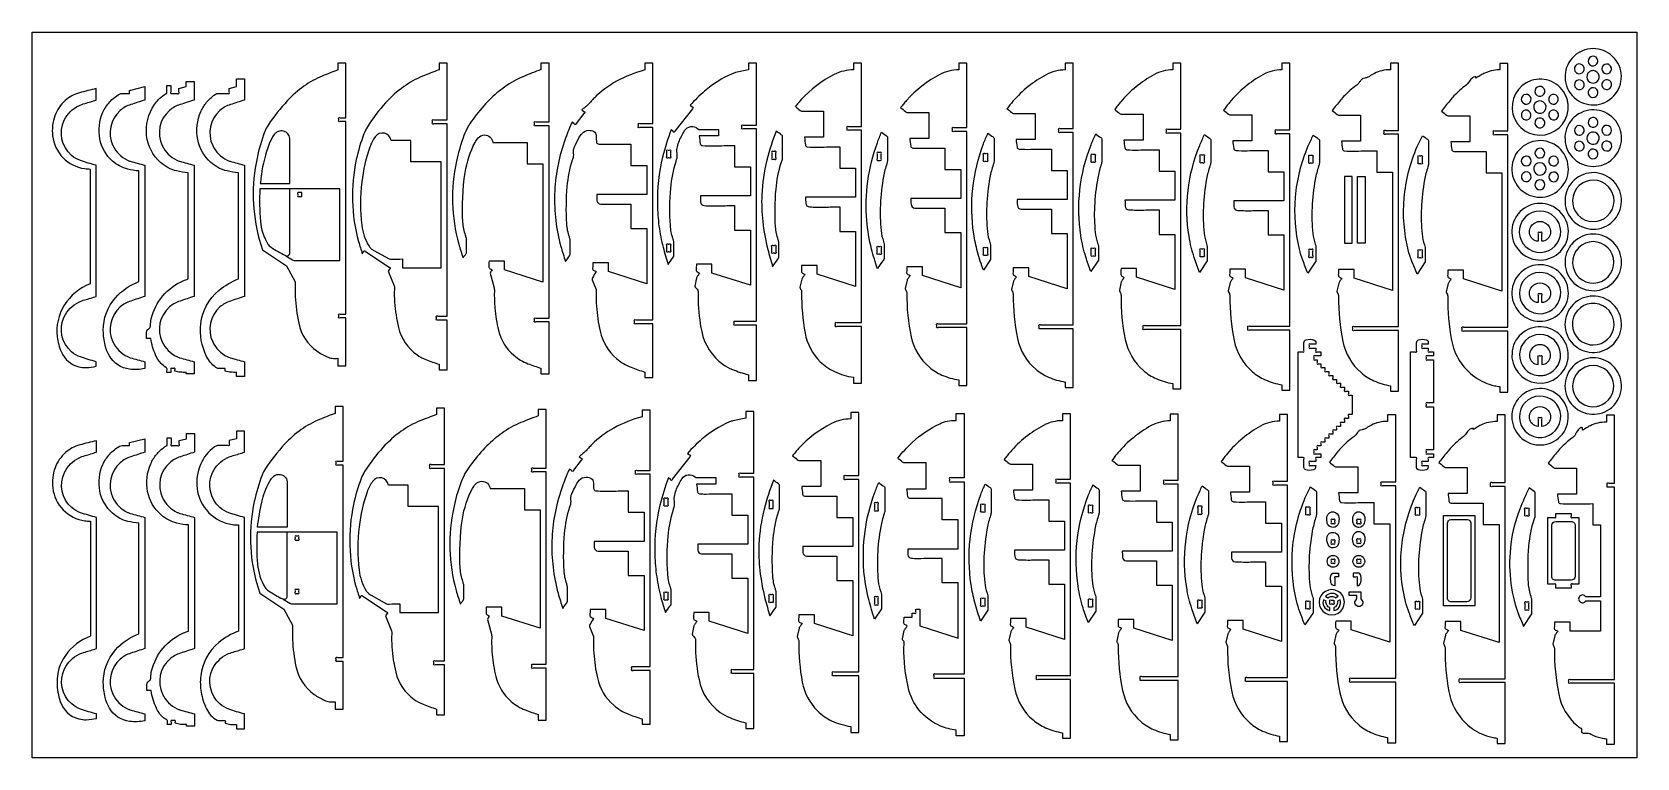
# Model space of a CAD drawing. Extents: x -1065 to 1394, y -551 to 562.
import ezdxf

# ---------------------------------------------------------------- set-up
doc = ezdxf.new("R2010")
doc.units = 0
doc.header["$MEASUREMENT"] = 0
doc.layers.get('0').update_dxf_attribs({"linetype": 'CONTINUOUS'})
doc.layers.add('ETCH', color=5, linetype='CONTINUOUS')
doc.layers.add('LAYER_1', color=18, linetype='CONTINUOUS')

msp = doc.modelspace()

# ---------------------------------------------------------------- linework, layer by layer
msp.add_lwpolyline([(1393.6, 561.5), (1393.6, -551), (-1064.9, -551), (-1064.9, 561.5)], close=True)
at = {"layer": 'ETCH'}
for points in [[(-676.1, 218.7, -0.012843), (-666, 212.6, 0.077208), (-663.3, 211.4), (-593.3, 211.4), (-593.3, 321.4), (-669.9, 321.4)], [(-680.3, -307.7, -0.012843), (-670.1, -313.8, 0.077208), (-667.4, -315), (-597.4, -315), (-597.4, -205), (-674, -205)]]:
    msp.add_lwpolyline(points, format="xyb", dxfattribs=at)
at = {"layer": 'LAYER_1'}
for points in [[(1304.3, 529.9, 0.988009), (1348.2, 455.6, 0.987952), (1306.1, 530.9, 0.00606), (1305.2, 530.4, 0.006032)], [(1325, 509.8, 0.951083), (1328.6, 524.2, 0.952097), (1323.5, 510.2, 0.024539), (1324.2, 510, 0.025072)], [(-596.4, 61.5), (-596.4, 49.9), (-584.1, 49.9), (-584.1, 123.3), (-593.1, 123.3, -1), (-595.2, 125.5), (-595.2, 127.2, -1), (-593.1, 129.3), (-584.1, 129.3), (-584.1, 424.2), (-593.1, 424.2, -1), (-595.2, 426.3), (-595.2, 428, -1), (-593.1, 430.2), (-584.1, 430.2), (-584.1, 513.8), (-596.4, 513.8), (-596.4, 503.4, 0.01158), (-620.4, 494.1, 0.056715), (-648.4, 478.6, 0.052187), (-673.9, 456.1, 0.037532), (-703.3, 418.9, 0.058109), (-708.4, 408.9, 0.037025), (-720.3, 368.5, 0.060336), (-726.1, 306.1, 0.060322), (-716.9, 244.2), (-711.8, 227.9), (-674.9, 203.2), (-662.1, 178.7, -0.078028), (-661.7, 174.3, 0.031), (-661.8, 156.3, 0.037901), (-656.5, 115.3, 0.189405), (-628.7, 72.7, 0.049278), (-613.1, 63.8, 0.066747), (-605.2, 61.5, 0.057733), (-600.8, 61.3, -0.019225)], [(-441.5, 52.3), (-441.5, 43.6), (-429.2, 43.6), (-429.2, 120.2), (-443.3, 120.2, -1), (-445.4, 122.3), (-445.4, 124.1, -1), (-443.3, 126.2), (-429.2, 126.2), (-429.2, 421), (-449.3, 421, -1), (-451.4, 423.1), (-451.4, 424.9, -1), (-449.3, 427), (-429.2, 427), (-429.2, 513.8), (-441.5, 513.8), (-441.5, 503.6, 0.011138), (-466.6, 493.9, 0.057158), (-495.3, 478, 0.053536), (-523.3, 453.1, 0.043612), (-551.2, 416.5, 0.051411), (-556.5, 405.8, 0.036287), (-568.2, 366, 0.060336), (-574.1, 302.9, 0.060322), (-564.7, 240.3, 0.011291), (-561.9, 231, -0.003763), (-559, 221.7), (-557, 224.7, -1), (-554, 225.2), (-517.9, 201.2, -1), (-517.3, 198.2), (-519.4, 195), (-510.2, 172.4, -0.057304), (-509.8, 167.4, 0.029813), (-509.6, 147.5, 0.040877), (-503.6, 108.6, 0.181545), (-475.5, 67.1, 0.05984), (-461.6, 59.6, 0.017043)], [(-285.3, 46.2), (-285.3, 37.5), (-273, 37.5), (-273, 117.2), (-293.1, 117.2, -1), (-295.2, 119.3), (-295.2, 121, -1), (-293.1, 123.2), (-273, 123.2), (-273, 418), (-293.1, 418, -1), (-295.2, 420.1), (-295.2, 421.8, -1), (-293.1, 424), (-273, 424), (-273, 513.8), (-285.3, 513.8), (-285.3, 503.9, 0.009719), (-311.7, 493.6, 0.05729), (-340.9, 477.5, 0.042456), (-363.9, 458, 0.035928), (-387.1, 431, 0.013503), (-395.9, 418.5, 0.032705), (-399, 413, 0.029032), (-404.6, 399.6, 0.031155), (-414.8, 363.5, 0.060336), (-420.7, 299.8, 0.060323), (-411.2, 236.5, 0.011291), (-408.1, 226, -0.003763), (-404.8, 215.6, -0.036784), (-401.9, 219.3, 0.110753), (-399.6, 223.4), (-399.6, 245.2, 0.034327), (-400.9, 250.1, -0.065222), (-404.8, 270, -0.053378), (-401.4, 346.2, -0.084019), (-386.2, 392.4, -0.054475), (-381.6, 399.2, -0.22028), (-371.8, 403.8, -0.181086), (-363.3, 400.6, -0.177894), (-358.8, 392.5), (-306.5, 392.5), (-306.5, 359.8), (-282.2, 359.8), (-282.2, 178.4), (-341, 197.2), (-341, 210.6), (-364.9, 210.6, -0.024568), (-365.3, 202.3, 0.148453), (-364.9, 200.3, 0.167335), (-363.4, 198.8, -0.043011), (-359.9, 196.9, -0.053806), (-361.9, 194.6, 0.162675), (-363.3, 191.9), (-357, 169.3, -0.03761), (-356.7, 163.2, 0.029502), (-355.9, 138.5, 0.037089), (-350.3, 104.3, 0.157363), (-326.8, 66.1, 0.085148), (-305.2, 53.2, 0.015306)], [(-126.2, 40.4), (-126.2, 32.1), (-113.9, 32.1), (-113.9, 114.5), (-140, 114.5, -1), (-142.1, 116.6), (-142.1, 118.4, -1), (-140, 120.5), (-113.9, 120.5), (-113.9, 415.3), (-134, 415.3, -1), (-136.1, 417.5), (-136.1, 419.2, -1), (-134, 421.3), (-113.9, 421.3), (-113.9, 513.8), (-126.2, 513.8), (-126.2, 503.4, 0.061921), (-169.4, 486.2, 0.067998), (-203.4, 460.9, 0.021444), (-208.4, 455.5, -0.02519), (-213.5, 450.2, -0.020295), (-218.1, 446.1, 0.006764), (-222.8, 442.2), (-219.7, 439.9, -1), (-219.4, 436.9), (-231.3, 421.5, -1), (-234.3, 421.1), (-237.3, 423.5, 0.056291), (-240.2, 418.1, 0.012633), (-249.8, 392.7, 0.075447), (-264.4, 313.3, 0.075461), (-254.9, 233.1, 0.011291), (-251.4, 221.5, -0.003763), (-247.8, 209.9, -0.014708), (-241.7, 218.4, 0.088472), (-240.5, 220.7), (-240.5, 242.6, 0.040504), (-241.8, 247.5, -0.066048), (-245.7, 267.4, -0.037693), (-245, 324.8, -0.052115), (-237.1, 365.6, -0.029026), (-236.1, 368.3, 0.063373), (-235.3, 371.1, 0.083563), (-235.3, 376, -0.089498), (-235.3, 380.9, -0.058075), (-233.9, 385.4, -0.017801), (-227.2, 399.3, -0.055681), (-222.4, 406.3, -0.219798), (-212.2, 411, -0.117737), (-204.2, 409.1, -0.172185), (-201.7, 406.4, -0.124003), (-200.8, 401.5, 0.08265), (-200, 392.3, 0.164391), (-198.8, 390.5, 0.161089), (-196.8, 389.8, 0.009921), (-172.1, 389.6, -0.003307), (-147.4, 389.8), (-147.4, 357.1), (-123.1, 357.1), (-123.1, 312.6), (-199.7, 312.6, 0.009842), (-199.6, 303.6, 0.393252), (-193.7, 297.8, 0.012272), (-170.6, 297.6, -0.004091), (-147.4, 297.8), (-147.4, 260.3), (-123.1, 260.3), (-123.1, 175.8), (-181.9, 194.5), (-181.9, 208), (-205.8, 208, -0.024568), (-206.3, 199.7, 0.148453), (-205.8, 197.6, 0.167335), (-204.3, 196.2, -0.043011), (-200.9, 194.3, 0.035977), (-206.2, 184.9, 0.130623), (-206.7, 182), (-200.9, 166.8, -0.05357), (-200.6, 161.7, 0.029114), (-200.3, 141.3, 0.035901), (-194.8, 103.1, 0.163176), (-169.7, 61.2, 0.085575), (-147.2, 47.8, 0.014882)], [(32.4, 36.4), (32.4, 27.6), (44.7, 27.6), (44.7, 112.2), (12.6, 112.2, -1), (10.5, 114.4), (10.5, 116.1, -1), (12.6, 118.2), (44.7, 118.2), (44.7, 413), (24.6, 413, -1), (22.5, 415.2), (22.5, 416.9, -1), (24.6, 419), (44.7, 419), (44.7, 513.8), (32.4, 513.8), (32.4, 503.5, 0.012013), (12.9, 499.4, 0.043438), (7.7, 497.6, 0.077071), (-34.6, 471.1, 0.031251), (-56.8, 449.4), (-53.8, 447, -1), (-53.4, 444.1), (-80, 409.8, -1), (-83, 409.4), (-86, 411.8, 0.028113), (-98.9, 369.9, 0.065025), (-107, 297.7, 0.028538), (-104.5, 264.1, 0.029197), (-98.2, 231.7, 0.011608), (-94.5, 218.5, -0.003869), (-90.6, 205.3, -0.014708), (-83.3, 215.6, 0.088472), (-81.9, 218.5), (-81.9, 240.3, 0.040504), (-83.1, 245.2, -0.066048), (-87.1, 265.1, -0.037693), (-86.4, 322.5, -0.052115), (-78.4, 363.3, -0.028884), (-77.5, 366, 0.062945), (-76.7, 368.7, 0.076202), (-76.6, 373.6, -0.133631), (-74.3, 392.9, -0.043844), (-65.2, 410.4, -0.460888), (-44.9, 413.4, -0.102034), (-44.5, 412.8, 0.177148), (-44, 412.3), (-13.5, 412.3), (-13.5, 402.3), (-42.8, 402.3, 0.002487), (-41.4, 390.6, 0.360375), (-38.1, 387.5, 0.020957), (-20.9, 387.2, -0.005432), (11.2, 387.5), (11.2, 354.8), (35.5, 354.8), (35.5, 310.3), (-41.1, 310.3, 0.008503), (-40.9, 301.2, 0.393252), (-35.1, 295.5, 0.012272), (-12, 295.3, -0.004091), (11.2, 295.5), (11.2, 258), (35.5, 258), (35.5, 173.5), (-23.3, 192.2), (-23.3, 205.7), (-47.2, 205.7, -0.024568), (-47.6, 197.4, 0.148453), (-47.2, 195.3, 0.167335), (-45.7, 193.9, -0.043011), (-42.2, 192, -0.023258), (-44.7, 188.6, 0.069876), (-46.9, 184.9), (-49.7, 172.3, 0.187059), (-48, 169.5, -0.16278), (-44.6, 164.6, -0.090499), (-44.3, 161.7, 0.028996), (-44.6, 150.1, 0.041055), (-39.1, 102.6, 0.191262), (-6.5, 52.4, 0.0569), (8, 44.4, 0.036435)], [(193.6, 32.4), (193.6, 23.4), (205.9, 23.4), (205.9, 110.2), (167.8, 110.2, -1), (165.7, 112.3), (165.7, 114.1, -1), (167.8, 116.2), (205.9, 116.2), (205.9, 411), (185.8, 411, -1), (183.7, 413.1), (183.7, 414.9, -1), (185.8, 417), (205.9, 417), (205.9, 513.8), (193.6, 513.8), (193.6, 503.6, 0.117904), (164.1, 496.6, 0.090171), (113.5, 458.1, 0.014621), (108.9, 452.8, -0.004873), (104.4, 447.4, -0.016502), (111.7, 441.3, 0.09933), (113.8, 440.1), (147.7, 440.1), (147.7, 400.3), (118.4, 400.3, 0.001901), (119.8, 388.5, 0.360443), (123, 385.5, 0.020886), (140.3, 385.2, -0.005414), (172.4, 385.5), (172.4, 352.8), (196.7, 352.8), (196.7, 308.3), (120.1, 308.3, 0.008503), (120.3, 299.2, 0.393252), (126.1, 293.5, 0.012272), (149.2, 293.3, -0.004091), (172.4, 293.5), (172.4, 256), (196.7, 256), (196.7, 171.5), (137.9, 190.2), (137.9, 203.7), (114, 203.7, -0.024568), (113.6, 195.4, 0.148453), (114, 193.3, 0.167335), (115.5, 191.9, -0.043011), (119, 190, -0.023258), (116.5, 186.6, 0.069876), (114.3, 182.9), (111.5, 170.3, 0.112129), (112.5, 167.6, -0.149624), (114, 162.6, 0.049333), (119.3, 100.1, 0.153631), (142.6, 56.2, 0.08541), (164.2, 41.2, 0.072962)], [(354.9, 28.3), (354.9, 20), (367.2, 20), (367.2, 108.5), (323.1, 108.5, -1), (321, 110.6), (321, 112.3, -1), (323.1, 114.5), (367.2, 114.5), (367.2, 409.3), (347.1, 409.3, -1), (345, 411.4), (345, 413.1, -1), (347.1, 415.3), (367.2, 415.3), (367.2, 513.8), (354.9, 513.8), (354.9, 503.5, 0.120914), (325.5, 496.3, 0.090688), (274.7, 456.7, 0.01458), (270.1, 451.2, -0.00486), (265.6, 445.7, -0.016502), (273, 439.6, 0.09933), (275, 438.4), (309, 438.4), (309, 398.6), (279.6, 398.6, 0.001901), (281.1, 386.8, 0.360444), (284.3, 383.8, 0.020886), (301.6, 383.4, -0.005414), (333.6, 383.8), (333.6, 351.1), (358, 351.1), (358, 306.5), (281.4, 306.5, 0.008503), (281.6, 297.5, 0.393252), (287.4, 291.7, 0.012272), (310.5, 291.5, -0.004091), (333.6, 291.7), (333.6, 254.2), (358, 254.2), (358, 169.7), (299.2, 188.5), (299.2, 201.9), (275.2, 201.9, -0.024568), (274.8, 193.6, 0.148453), (275.2, 191.6, 0.167335), (276.8, 190.1, -0.043011), (280.2, 188.2, -0.023258), (277.7, 184.8, 0.069876), (275.5, 181.2), (272.8, 168.5, 0.112299), (273.7, 165.9, -0.149806), (275.2, 160.8, 0.056062), (281.8, 94.4, 0.166377), (309.7, 47.8, 0.07368), (329, 35.9, 0.061659)], [(517.8, 25.1), (517.8, 16.8), (530.1, 16.8), (530.1, 106.9), (480, 106.9, -1), (477.9, 109), (477.9, 110.7, -1), (480, 112.9), (530.1, 112.9), (530.1, 407.7), (510, 407.7, -1), (507.9, 409.8), (507.9, 411.5, -1), (510, 413.7), (530.1, 413.7), (530.1, 513.8), (517.8, 513.8), (517.8, 503.5, 0.123894), (488.6, 496.1, 0.091131), (437.7, 455.4, 0.014529), (433.1, 449.8, -0.004843), (428.6, 444.1, -0.016502), (435.9, 438, 0.09933), (438, 436.8), (471.9, 436.8), (471.9, 397), (442.6, 397, 0.001901), (444, 385.2, 0.360444), (447.3, 382.2, 0.020886), (464.5, 381.8, -0.005414), (496.6, 382.2), (496.6, 349.5), (520.9, 349.5), (520.9, 304.9), (444.3, 304.9, 0.008503), (444.5, 295.9, 0.393252), (450.3, 290.1, 0.012272), (473.5, 289.9, -0.004091), (496.6, 290.1), (496.6, 252.6), (520.9, 252.6), (520.9, 168.1), (462.2, 186.9), (462.2, 200.3), (438.2, 200.3, -0.024568), (437.8, 192, 0.148453), (438.2, 190, 0.167335), (439.7, 188.5, -0.043011), (443.2, 186.6, -0.023258), (440.7, 183.2, 0.069876), (438.5, 179.6), (435.7, 166.9, 0.111597), (436.7, 164.3, -0.149055), (438.2, 159.2, 0.055297), (444.7, 91.9, 0.165637), (472.7, 44.8, 0.074052), (492, 32.8, 0.062267)], [(682.9, 22.7), (682.9, 14.7), (695.2, 14.7), (695.2, 105.7), (639.1, 105.7, -1), (637, 107.9), (637, 109.6, -1), (639.1, 111.7), (695.2, 111.7), (695.2, 406.6), (675.1, 406.6, -1), (673, 408.7), (673, 410.4, -1), (675.1, 412.6), (695.2, 412.6), (695.2, 513.8), (682.9, 513.8), (682.9, 503.6, 0.126119), (653.8, 496.1, 0.091419), (602.8, 454.5, 0.014484), (598.2, 448.8, -0.004828), (593.7, 442.9, -0.016502), (601, 436.8, 0.09933), (603.1, 435.6), (637, 435.6), (637, 395.8), (607.7, 395.8, 0.001901), (609.1, 384.1, 0.360444), (612.4, 381, 0.020886), (629.6, 380.7, -0.005414), (661.7, 381), (661.7, 348.3), (686, 348.3), (686, 303.8), (609.4, 303.8, 0.008503), (609.6, 294.8, 0.393252), (615.4, 289, 0.012272), (638.5, 288.8, -0.004091), (661.7, 289), (661.7, 251.5), (686, 251.5), (686, 167), (627.2, 185.8), (627.2, 199.2), (603.3, 199.2, -0.024568), (602.9, 190.9, 0.148453), (603.3, 188.8, 0.167335), (604.8, 187.4, -0.043011), (608.3, 185.5, -0.023258), (605.8, 182.1, 0.069876), (603.6, 178.5), (600.8, 165.8, 0.111047), (601.8, 163.1, -0.148469), (603.3, 158, 0.054707), (609.8, 90.1, 0.165051), (637.8, 42.6, 0.074339), (657.1, 30.4, 0.062744)], [(849.8, 20.9), (849.8, 12.6), (862, 12.6), (862, 104.7), (800, 104.7, -1), (797.8, 106.9), (797.8, 108.6, -1), (800, 110.7), (862, 110.7), (862, 405.6), (842, 405.6, -1), (839.8, 407.7), (839.8, 409.4, -1), (842, 411.6), (862, 411.6), (862, 513.8), (849.8, 513.8), (849.8, 503.7, 0.128191), (820.7, 496.2, 0.091656), (769.6, 453.7, 0.014439), (765, 447.9, -0.004813), (760.5, 441.9, -0.016502), (767.8, 435.9, 0.09933), (769.9, 434.6), (803.9, 434.6), (803.9, 394.8), (774.5, 394.8, 0.001901), (775.9, 383.1, 0.360444), (779.2, 380, 0.020886), (796.4, 379.7, -0.005414), (828.5, 380), (828.5, 347.4), (852.8, 347.4), (852.8, 302.8), (776.2, 302.8, 0.008503), (776.4, 293.8, 0.393252), (782.2, 288, 0.012272), (805.4, 287.8, -0.004091), (828.5, 288), (828.5, 250.5), (852.8, 250.5), (852.8, 166), (794.1, 184.8), (794.1, 198.2), (770.1, 198.2, -0.024568), (769.7, 189.9, 0.148453), (770.1, 187.8, 0.167335), (771.7, 186.4, -0.043011), (775.1, 184.5, -0.023258), (772.6, 181.1, 0.069876), (770.4, 177.5), (767.6, 164.8, 0.110668), (768.6, 162.1, -0.148065), (770.1, 157, 0.054306), (776.6, 88.6, 0.164645), (804.6, 40.9, 0.074533), (823.9, 28.6, 0.063073)], [(1016.3, 19.3), (1016.3, 11), (1028.5, 11), (1028.5, 104.1), (960.5, 104.1, -1), (958.4, 106.2), (958.4, 108, -1), (960.5, 110.1), (1028.5, 110.1), (1028.5, 404.9), (1008.5, 404.9, -1), (1006.4, 407.1), (1006.4, 408.8, -1), (1008.5, 410.9), (1028.5, 410.9), (1028.5, 513.8), (1016.3, 513.8), (1016.3, 503.8, 0.055186), (1002.8, 502.3, 0.062108), (991.5, 498.2, 0.040613), (983.8, 493.5, -0.093941), (979.3, 491.4, -0.04904), (977, 491, 0.136038), (972.8, 489.6, 0.102185), (970, 486.7, -0.031844), (967.6, 483.4, -0.063453), (963.4, 479.4, 0.043886), (946, 464.3, 0.019557), (939.5, 457, 0.009538), (927, 441.3, -0.016502), (934.4, 435.2, 0.09933), (936.4, 434), (970.4, 434), (970.4, 394.2), (941, 394.2, 0.001901), (942.5, 382.5, 0.360444), (945.7, 379.4, 0.020886), (963, 379.1, -0.005414), (995, 379.4), (995, 346.7), (1019.4, 346.7), (1019.4, 165.4), (960.6, 184.1), (960.6, 197.6), (936.6, 197.6, -0.024568), (936.2, 189.3, 0.148453), (936.6, 187.2, 0.167335), (938.2, 185.8, -0.043011), (941.6, 183.9, -0.023258), (939.1, 180.5, 0.069876), (936.9, 176.8), (934.1, 164.2, 0.110282), (935.1, 161.5, -0.147653), (936.6, 156.4, 0.053899), (943.1, 87.5, 0.164226), (971.1, 39.5, 0.07473), (990.5, 27.1, 0.063409)], [(1183.7, 18.1), (1183.7, 9.8), (1196, 9.8), (1196, 103.2), (1127.9, 103.2, -1), (1125.8, 105.3), (1125.8, 107.1, -1), (1127.9, 109.2), (1196, 109.2), (1196, 404), (1175.9, 404, -1), (1173.8, 406.2), (1173.8, 407.9, -1), (1175.9, 410), (1196, 410), (1196, 513.4), (1183.7, 513.4), (1183.7, 503.5, 0.055709), (1170.3, 502, 0.062568), (1159, 497.9, 0.016607), (1152.8, 494.5, -0.005535), (1146.8, 491), (1146.8, 493, 0.187803), (1140.6, 490.6, 0.077073), (1136.1, 484.9, -0.099826), (1132, 480.2, 0.038946), (1113.4, 463.6, 0.019538), (1106.9, 456.2, 0.009517), (1094.5, 440.4, -0.016502), (1101.8, 434.3, 0.09933), (1103.9, 433.1), (1137.8, 433.1), (1137.8, 393.3), (1108.5, 393.3, 0.001354), (1109.9, 381.5, 0.370222), (1113.1, 378.5, 0.011951), (1137.8, 378.3, -0.003984), (1162.5, 378.5), (1162.5, 345.8), (1186.8, 345.8), (1186.8, 164.5), (1128, 183.2), (1128, 196.7), (1104.1, 196.7, -0.024568), (1103.7, 188.4, 0.148453), (1104.1, 186.3, 0.167335), (1105.6, 184.9, -0.043011), (1109.1, 183, -0.023258), (1106.5, 179.6, 0.069876), (1104.4, 175.9), (1101.6, 163.3, 0.110147), (1102.6, 160.6, -0.14751), (1104, 155.5, 0.048821), (1109.6, 89.5, 0.095133), (1122, 57.7, 0.097671), (1145.4, 32.9, 0.101051), (1175.5, 19.5, 0.019106), (1179.6, 18.8, -0.006368)], [(1301.8, 498.6, 0.950953), (1310, 511.3, 0.951079), (1300.5, 499.4, 0.025074), (1301.1, 499, 0.02514)], [(1318.6, 498.3, 0.770665), (1330.3, 484.2, 0.751593), (1327.4, 502.4, 0.141818), (1322.6, 501.6, 0.129519)], [(1350, 512.1, 0.95326), (1344.1, 498.3, 0.952598), (1351.3, 511.4, 0.024277), (1350.7, 511.8, 0.023929)], [(-966.7, 49.2), (-966.7, 56.3, -0.019771), (-990.8, 63.5, -0.097096), (-1004.5, 71.4, -0.336459), (-1015.6, 125.2, -0.170276), (-993.3, 147.6, -0.044461), (-984.1, 151.1, 0.01152), (-966.7, 156.4), (-966.7, 357.4, -0.019771), (-990.8, 364.6, -0.097096), (-1004.5, 372.5, -0.336459), (-1015.6, 426.3, -0.170276), (-993.3, 448.7, -0.044461), (-984.1, 452.1, 0.01152), (-966.7, 457.4), (-966.7, 475, 0.004903), (-992.3, 468.5, 0.116274), (-1014.1, 456.8, 0.126509), (-1030, 433.3, 0.115888), (-1033.5, 402.6, 0.165557), (-1017.5, 369, 0.165558), (-984.3, 352.2, 0.027352), (-980.1, 351.8, -0.009115), (-975.9, 351.6), (-975.9, 175.4, 0.164612), (-1015.6, 142.9, 0.171175), (-1026.4, 94.6, 0.07237), (-1020, 71, 0.234888), (-993.3, 48.5, 0.06659), (-982.1, 47.3, 0.048535)], [(-901.3, 179), (-901.3, 348.7, -0.045578), (-918.2, 351.4, -0.119082), (-941.8, 363.9, -0.164652), (-961, 397.6, -0.154282), (-956.4, 438.5, -0.080612), (-945.9, 454.5, -0.080612), (-930.9, 466.4, -0.124982), (-926.9, 467.5), (-915.7, 467.5), (-915.7, 472.2), (-892.1, 478), (-892.1, 457.4, -0.0023), (-913.7, 450.4, 0.102473), (-929.9, 441.3, 0.336459), (-941, 387.5, 0.170276), (-918.7, 365.2, 0.041463), (-914.4, 363.5, 0.008219), (-892.1, 357.4), (-892.1, 156.4, -0.0023), (-913.7, 149.3, 0.102473), (-929.9, 140.2, 0.336459), (-941, 86.5, 0.170276), (-918.7, 64.1, 0.041463), (-914.4, 62.4, 0.008219), (-892.1, 56.3), (-892.1, 45.8, -0.088823), (-915.7, 44.7, -0.230967), (-946.4, 65.2, -0.07343), (-952.9, 81.4, -0.05589), (-955.8, 104.1, -0.186646), (-937.1, 154.4, -0.121989)], [(-883.2, 92.1), (-889.6, 92.1, -0.012709), (-889.4, 101.5, -0.186771), (-887.7, 105.4, -0.031934), (-885.6, 107.1, 0.130659), (-884, 109.3, 0.101306), (-883.5, 111.9, -0.060865), (-882.3, 122.2, -0.116481), (-864.6, 157.1, -0.116481), (-833.2, 180.4, -0.017395), (-829.5, 181.8, 0.005798), (-825.8, 183.2), (-825.8, 345.8, -0.045607), (-843.5, 348.6, -0.119052), (-868.2, 361.7, -0.187593), (-889.4, 402.8, -0.176665), (-877.5, 450.3, -0.046818), (-871, 458.2, -0.04327), (-862.5, 465.3, -0.034612), (-859.4, 467.3, -0.119897), (-858.3, 467.5), (-858.3, 479.5), (-852.3, 479.5), (-852.3, 469.7, 1), (-850.2, 467.5), (-842.4, 467.5, 1), (-840.2, 469.7), (-840.2, 475.2), (-828.9, 478), (-828.9, 485.8), (-816.6, 485.8), (-816.6, 457.4, -0.0023), (-838.2, 450.4, 0.102473), (-854.4, 441.3, 0.336459), (-865.5, 387.5, 0.170276), (-843.2, 365.2, 0.041463), (-838.9, 363.5, 0.008219), (-816.6, 357.4), (-816.6, 156.4, -0.0023), (-838.2, 149.3, 0.102473), (-854.4, 140.2, 0.336459), (-865.5, 86.5, 0.170276), (-843.2, 64.1, 0.041463), (-838.9, 62.4, 0.008219), (-816.6, 56.3), (-816.6, 37.5), (-828.9, 37.5), (-828.9, 40, -0.040458), (-837.7, 40.2, -0.040959), (-846.2, 41.8), (-846.2, 43.7, 1), (-848.4, 45.9), (-850.2, 45.9, 1), (-852.3, 43.7), (-852.3, 39.9), (-858.3, 39.9, -0.042249), (-858, 43.8, 0.164319), (-858.3, 45.9, 0.142751), (-859.9, 47.6, -0.073336), (-867.3, 53.4, -0.092121), (-875.8, 66.6, -0.054046)], [(-748.6, 183.2), (-748.6, 345.8, -0.045607), (-766.2, 348.6, -0.119052), (-791, 361.7, -0.164437), (-811.1, 396.9, -0.154496), (-806.3, 439.7, -0.067132), (-797.5, 453.9, -0.067132), (-785.3, 465.3, -0.094604), (-780.5, 467.5), (-765.1, 467.5, 1), (-763, 469.7), (-763, 475.2), (-751.6, 478), (-751.6, 489.7), (-739.4, 489.7), (-739.4, 457.4, -0.0023), (-761, 450.4, 0.102473), (-777.1, 441.3, 0.336459), (-788.2, 387.5, 0.170276), (-765.9, 365.2, 0.041463), (-761.6, 363.5, 0.008219), (-739.4, 357.4), (-739.4, 156.4, -0.0023), (-761, 149.3, 0.102473), (-777.1, 140.2, 0.336459), (-788.2, 86.5, 0.170276), (-765.9, 64.1, 0.041463), (-761.6, 62.4, 0.008219), (-739.4, 56.3), (-739.4, 33.6), (-751.6, 33.6), (-751.6, 40, -0.040458), (-760.4, 40.2, -0.040959), (-769, 41.8), (-769, 45.9), (-779.1, 45.9, -0.150836), (-783.5, 47.5, -0.117974), (-797.6, 64.4, -0.146319), (-806.5, 114.5, -0.192468), (-778.9, 165.5, -0.083871)], [(1285, 463.2, 0.927864), (1203.8, 435.8, 0.927971), (1288.2, 450.8, 0.03736), (1287.1, 457.2, 0.037418)], [(1240.8, 464.4, 0.976251), (1249.5, 476.7, 0.976386), (1240.2, 464.8, 0.011948), (1240.5, 464.6, 0.012017)], [(1301.6, 474.5, 0.952593), (1310, 486.7, 0.95157), (1300.4, 475.3, 0.024816), (1301, 474.9, 0.024279)], [(1323.5, 461.8, 0.952097), (1330, 475.3, 0.952996), (1322.3, 462.5, 0.024067), (1322.9, 462.2, 0.024539)], [(1343.7, 474.4, 0.975077), (1351.6, 487.3, 0.97506), (1343, 474.8, 0.012628), (1343.3, 474.6, 0.012619)], [(1219.7, 452.4, 0.975058), (1228.7, 464.4, 0.975249), (1219.1, 452.9, 0.012531), (1219.4, 452.7, 0.012628)], [(1239.7, 438.5, 0.976252), (1250.7, 454.1, 0.976388), (1239, 439.1, 0.011947), (1239.3, 438.8, 0.012016)], [(1262, 452.1, 0.976042), (1270.1, 464.7, 0.975782), (1261.4, 452.5, 0.012257), (1261.7, 452.3, 0.012124)], [(1220.1, 427.9, 0.976043), (1228.2, 440.5, 0.975784), (1219.5, 428.3, 0.012256), (1219.8, 428.1, 0.012124)], [(1240.8, 416, 0.976253), (1249.5, 428.3, 0.976387), (1240.2, 416.4, 0.011947), (1240.5, 416.2, 0.012016)], [(1262.2, 427.8, 0.975077), (1270.1, 440.8, 0.97506), (1261.6, 428.2, 0.012628), (1261.9, 428, 0.012619)], [(1302.5, 363, 0.988058), (1351.9, 434.2, 0.988098), (1300.8, 364.2, 0.005987), (1301.7, 363.6, 0.006007)], [(1306.7, 403.6, 0.953254), (1305, 418.4, 0.952591), (1305.3, 403.5, 0.02428), (1306, 403.5, 0.023933)], [(1322.3, 416.8, 0.976251), (1331, 429.1, 0.976386), (1321.7, 417.3, 0.011948), (1322, 417, 0.012017)], [(1344.8, 403.9, 0.953252), (1350.7, 417.7, 0.952591), (1343.5, 404.6, 0.02428), (1344.1, 404.2, 0.023933)], [(-715.3, 329.2), (-669.9, 329.2), (-669.9, 398.6, 0.327649), (-679.5, 409.8, 0.30501), (-694.1, 404.3, 0.064273), (-701.7, 390, 0.055133), (-713.7, 342.8, 0.007933), (-714.5, 336, -0.002644)], [(-497.2, 213.7), (-497.2, 200.2), (-438.4, 200.2), (-438.4, 362.8), (-484.6, 362.8), (-484.6, 395.5), (-515, 395.5, 0.307009), (-525.1, 406.5, 0.30501), (-539.2, 401.1, 0.068756), (-547.4, 385.3, 0.057139), (-559.8, 331.8, 0.056363), (-559.8, 265.3, 0.112085), (-548.7, 233.5, 0.06631), (-545.7, 229.9, 0.057154), (-541.4, 226.7), (-518.1, 213.7, 0.076491), (-513.9, 213.3, -0.012724)], [(69.6, 201.8, -0.014665), (77.7, 213.3, 0.088209), (79.3, 216.4), (79.3, 238.3, 0.040603), (78.1, 243.2, -0.066272), (74.1, 263.1, -0.037569), (74.8, 320.5, -0.052115), (82.7, 361.3, -0.028888), (83.7, 363.9, 0.062959), (84.5, 366.7), (84.5, 402.4, 0.137471), (82.9, 404.2, -0.022773), (75.1, 409.7, 0.030864), (60.8, 365.2, 0.052022), (53, 311.8, 0.037686), (54.4, 271.2, 0.035172), (62.2, 228.5, 0.007553), (65.8, 215.1, -0.002518)], [(230, 198.8, -0.013239), (221.3, 228.8, -0.043697), (213.9, 272.5, -0.053791), (215.5, 332.9, -0.053644), (230, 391.8, -0.011454), (233.1, 399.9, 0.003818), (236.4, 408, 0.022773), (244.2, 402.5, -0.137471), (245.8, 400.7), (245.8, 364.9, -0.040609), (244.6, 360, 0.035851), (239.5, 340.2, 0.033236), (234.6, 296.8, 0.03671), (235.7, 257.2, 0.061524), (239.5, 240.6, -0.045424), (240.6, 236.5), (240.6, 214.7, -0.088476), (238.8, 211.3, 0.014709)], [(392.4, 196.4, -0.013442), (383.5, 224.9, -0.031361), (377.7, 252.2, -0.063908), (376.3, 321.9, -0.063498), (392.6, 390.1, -0.011797), (395.9, 398.3, 0.003932), (399.4, 406.4, 0.022773), (407.2, 400.9, -0.137471), (408.8, 399.1), (408.8, 363.3, -0.040609), (407.5, 358.4, 0.035851), (402.5, 338.6, 0.033236), (397.6, 295.2, 0.03671), (398.7, 255.6, 0.061524), (402.4, 239, -0.045424), (403.5, 234.9), (403.5, 213.1)], [(556.9, 194.5, -0.011516), (549.4, 216.8, -0.0375), (541.8, 249.5, -0.06631), (540.3, 319.8, -0.065612), (557.4, 388.8, -0.012128), (560.8, 397.1, 0.004042), (564.5, 405.3, 0.022773), (572.3, 399.8, -0.137471), (573.8, 398), (573.8, 362.2, -0.040609), (572.6, 357.3, 0.035851), (567.6, 337.5, 0.033236), (562.7, 294.1, 0.03671), (563.8, 254.5, 0.061524), (567.5, 237.9, -0.045424), (568.6, 233.8), (568.6, 212)], [(723.4, 193, -0.010872), (715.4, 215.9, -0.038507), (707.5, 248.5, -0.069407), (706, 318.7, -0.068298), (723.9, 387.8, -0.012539), (727.5, 396.1, 0.004179), (731.3, 404.3, 0.022773), (739.1, 398.8, -0.137471), (740.7, 397), (740.7, 361.2, -0.040609), (739.5, 356.3, 0.035851), (734.4, 336.5, 0.033236), (729.5, 293.1, 0.03671), (730.6, 253.5, 0.061524), (734.4, 236.9, -0.045424), (735.4, 232.8), (735.4, 211)], [(889.6, 191.8, -0.010271), (881.8, 211.8, -0.02917), (876.7, 228.8, -0.080322), (870.6, 308.4, -0.079073), (890.1, 387, -0.01281), (893.9, 395.4, 0.00427), (897.8, 403.6, 0.022773), (905.6, 398.1, -0.137471), (907.2, 396.4), (907.2, 360.6, -0.040609), (906, 355.6, 0.035851), (900.9, 335.8, 0.033236), (896, 292.4, 0.03671), (897.1, 252.9, 0.061524), (900.9, 236.3, -0.045424), (902, 232.2), (902, 210.3)], [(1056.9, 190.7, -0.011294), (1048.7, 210.4, -0.031243), (1043.3, 227.6, -0.083122), (1037.1, 307.2, -0.081524), (1057.2, 386.1, -0.013123), (1061.2, 394.5, 0.004374), (1065.2, 402.7, 0.022773), (1073, 397.2, -0.137471), (1074.6, 395.5), (1074.6, 359.7, -0.040609), (1073.4, 354.7, 0.035851), (1068.3, 334.9, 0.033236), (1063.4, 291.5, 0.03671), (1064.5, 252, 0.061524), (1068.3, 235.4, -0.045424), (1069.4, 231.3), (1069.4, 209.4)], [(1221.1, 315.9, 0.988058), (1270.4, 387.1, 0.988098), (1219.4, 317.1, 0.005987), (1220.2, 316.5, 0.006007)], [(1301.6, 380.4, 0.952593), (1310, 392.6, 0.95157), (1300.4, 381.2, 0.024816), (1301, 380.8, 0.024279)], [(1321.9, 390.5, 0.76203), (1334.6, 403.7, 0.762047), (1317, 398.9, 0.135044), (1318.3, 394, 0.135054)], [(1344.4, 379.9, 0.950904), (1351.3, 393.5, 0.950919), (1343, 380.7, 0.025158), (1343.7, 380.3, 0.025166)], [(-92.7, 370.8), (-92.7, 378.6, -1), (-90.5, 380.7), (-88.8, 380.7, -1), (-86.7, 378.6), (-86.7, 370.8, -1), (-88.8, 368.7), (-90.5, 368.7, -1)], [(72.4, 378.7), (70.6, 378.7, 1), (68.5, 376.6), (68.5, 368.8, 1), (70.6, 366.7), (72.4, 366.7, 1), (74.5, 368.8), (74.5, 376.6, 1)], [(235.8, 367.1), (235.8, 374.8, 1), (233.7, 377), (231.9, 377, 1), (229.8, 374.8), (229.8, 367.1, 1), (231.9, 364.9), (233.7, 364.9, 1)], [(392.7, 365.5), (392.7, 373.2, -1), (394.9, 375.3), (396.6, 375.3, -1), (398.7, 373.2), (398.7, 365.5, -1), (396.6, 363.3), (394.9, 363.3, -1)], [(557.8, 364.4), (557.8, 372.1, -1), (560, 374.2), (561.7, 374.2, -1), (563.8, 372.1), (563.8, 364.4, -1), (561.7, 362.2), (560, 362.2, -1)], [(724.7, 363.4), (724.7, 371.1, -1), (726.8, 373.2), (728.5, 373.2, -1), (730.7, 371.1), (730.7, 363.4, -1), (728.5, 361.2), (726.8, 361.2, -1)], [(891.2, 362.7), (891.2, 370.5, -1), (893.3, 372.6), (895, 372.6, -1), (897.2, 370.5), (897.2, 362.7, -1), (895, 360.6), (893.3, 360.6, -1)], [(1058.6, 361.8), (1058.6, 369.6, -1), (1060.7, 371.7), (1062.5, 371.7, -1), (1064.6, 369.6), (1064.6, 361.8, -1), (1062.5, 359.7), (1060.7, 359.7, -1)], [(1223.5, 371.3, 0.976251), (1224.2, 356.4, 0.976041), (1224.3, 371.4, 0.012125), (1223.9, 371.4, 0.012017)], [(1242.8, 368.8, 0.975507), (1247.5, 382.9, 0.975784), (1242.1, 369, 0.012257), (1242.4, 368.9, 0.012399)], [(1269.2, 370.6, 0.976254), (1262.4, 357.3, 0.976045), (1269.9, 370.2, 0.012123), (1269.6, 370.4, 0.012015)], [(1323.5, 367.7, 0.952097), (1330, 381.2, 0.952996), (1322.3, 368.4, 0.024067), (1322.9, 368.1, 0.024539)], [(1221.7, 346.8, 0.975244), (1226, 332.5, 0.975502), (1222.4, 347, 0.012401), (1222, 346.9, 0.012533)], [(1237.7, 357.8, 0.976389), (1252.1, 345.3, 0.976435), (1238.3, 358.5, 0.011923), (1238, 358.1, 0.011947)], [(1271.6, 334.7, 0.975245), (1260.7, 344.8, 0.975503), (1271, 334.1, 0.0124), (1271.3, 334.4, 0.012532)], [(1302.5, 266.9, 0.988058), (1351.9, 338, 0.988098), (1300.8, 268.1, 0.005987), (1301.7, 267.5, 0.006007)], [(-669.9, 321.4), (-715.9, 321.4, 0.033708), (-715.2, 271.5, 0.119738), (-703.6, 236.6, 0.10777), (-698.8, 231.7, 0.029272), (-676.9, 219, 0.544062), (-669.9, 223.1)], [(1244.2, 335, 0.975054), (1245.4, 319.9, 0.975033), (1245, 335.1, 0.012641), (1244.6, 335, 0.012631)], [(1309, 276.4, 0.988058), (1345.2, 328.7, 0.988098), (1307.7, 277.3, 0.005987), (1308.3, 276.8, 0.006007)], [(-655.8, 309.4), (-654, 309.4, 1), (-651.9, 311.5), (-651.9, 313.3, 1), (-654, 315.4), (-655.8, 315.4, 1), (-657.9, 313.3), (-657.9, 311.5, 1)], [(1210.6, 281.4, 0.988098), (1279.4, 228.7, 0.988127), (1211.9, 283.1, 0.005972), (1211.2, 282.3, 0.005987)], [(1218.1, 272, 0.988009), (1271.9, 238.4, 0.988058), (1218.9, 273.3, 0.006007), (1218.5, 272.7, 0.006032)], [(1246.1, 254.2), (1244.3, 254.2, 1), (1242.2, 252.1), (1242.2, 240.9, -0.359653), (1229.2, 253.2, -0.450586), (1245.2, 271.3, -0.450586), (1261.2, 253.2, -0.359653), (1248.2, 240.9), (1248.2, 252.1, 1)], [(1292.1, 234.4, 0.988098), (1360.9, 181.7, 0.988127), (1293.4, 236.1, 0.005972), (1292.7, 235.3, 0.005987)], [(-86.7, 234.5), (-86.7, 226.8, -1), (-88.8, 224.6), (-90.5, 224.6, -1), (-92.7, 226.8), (-92.7, 234.5, -1), (-90.5, 236.6), (-88.8, 236.6, -1)], [(70.6, 234.6), (72.4, 234.6, -1), (74.5, 232.5), (74.5, 224.7, -1), (72.4, 222.6), (70.6, 222.6, -1), (68.5, 224.7), (68.5, 232.5, -1)], [(231.9, 232.9), (233.7, 232.9, -1), (235.8, 230.7), (235.8, 223, -1), (233.7, 220.9), (231.9, 220.9, -1), (229.8, 223), (229.8, 230.7, -1)], [(398.7, 229.1), (398.7, 221.4, -1), (396.6, 219.3), (394.9, 219.3, -1), (392.7, 221.4), (392.7, 229.1, -1), (394.9, 231.3), (396.6, 231.3, -1)], [(557.8, 220.3), (557.8, 228, -1), (560, 230.2), (561.7, 230.2, -1), (563.8, 228), (563.8, 220.3, -1), (561.7, 218.2), (560, 218.2, -1)], [(730.7, 227), (730.7, 219.3, -1), (728.5, 217.2), (726.8, 217.2, -1), (724.7, 219.3), (724.7, 227, -1), (726.8, 229.2), (728.5, 229.2, -1)], [(897.2, 218.7), (897.2, 226.4, 1), (895, 228.5), (893.3, 228.5, 1), (891.2, 226.4), (891.2, 218.7, 1), (893.3, 216.5), (895, 216.5, 1)], [(1058.6, 217.8), (1058.6, 225.5, -1), (1060.7, 227.6), (1062.5, 227.6, -1), (1064.6, 225.5), (1064.6, 217.8, -1), (1062.5, 215.6), (1060.7, 215.6, -1)], [(1299.6, 225, 0.988009), (1353.4, 191.4, 0.988058), (1300.4, 226.3, 0.006007), (1300, 225.7, 0.006032)], [(1221.1, 125.7, 0.988058), (1270.4, 196.9, 0.988098), (1219.4, 126.9, 0.005987), (1220.2, 126.3, 0.006007)], [(1230.1, 133.6, 0.976041), (1261.7, 188.5, 0.97625), (1227.5, 135.2, 0.012018), (1228.8, 134.4, 0.012125)], [(1248.2, 146.8), (1248.2, 158, 1), (1246.1, 160.1), (1244.3, 160.1, 1), (1242.2, 158), (1242.2, 146.8, -0.359653), (1229.2, 159.1, -0.450586), (1245.2, 177.2, -0.450586), (1261.2, 159.1, -0.359653)], [(1304.3, 76.7, 0.988009), (1350.1, 150, 0.988058), (1302.5, 77.8, 0.006007), (1303.4, 77.3, 0.006032)], [(1326.7, 81.9, 0.951003), (1329.9, 145.6, 0.950547), (1320.3, 82.6, 0.025353), (1323.4, 82.1, 0.025114)], [(1202.3, 71, 0.987451), (1288.1, 61.1, 0.987494), (1202.5, 73.1, 0.006292), (1202.4, 72, 0.006314)], [(883.6, -106), (883.6, -93, 1), (881.5, -90.8), (874.6, -90.8), (874.6, 71.2), (881.5, 71.2, 1), (883.6, 73.3), (883.6, 85.3, -0.318505), (886.9, 89.7, -0.166858), (899.4, 89.5, -0.271814), (901.6, 86.9, -0.055395), (901.7, 85, 0.018448), (901.6, 83.2), (893.8, 83.2, 1), (891.6, 81), (891.6, 79.3, 1), (893.8, 77.2), (901.6, 77.2), (901.6, 73.3, 1), (903.8, 71.2), (909.6, 71.2), (909.6, 65.2), (900.7, 65.2, 1), (898.5, 63), (898.5, 61.3, 1), (900.7, 59.2), (903.6, 59.2), (903.6, 55.3, 1), (905.8, 53.2), (909.6, 53.2), (909.6, 49.3, 1), (911.8, 47.2), (915.6, 47.2), (915.6, 43.3, 1), (917.8, 41.2), (921.6, 41.2), (921.6, 37.3, 1), (923.8, 35.2), (927.6, 35.2), (927.6, 31.3, 1), (929.8, 29.2), (933.6, 29.2), (933.6, 25.3, 1), (935.8, 23.2), (939.6, 23.2), (939.6, 19.3, 1), (941.8, 17.2), (945.6, 17.2), (945.6, 13.3, 1), (947.8, 11.2), (951.6, 11.2), (951.6, 7.3, 1), (953.8, 5.2), (957.6, 5.2), (957.6, -24.8), (953.8, -24.8, 1), (951.6, -27), (951.6, -30.8), (947.8, -30.8, 1), (945.6, -33), (945.6, -36.8), (941.8, -36.8, 1), (939.6, -39), (939.6, -42.8), (935.8, -42.8, 1), (933.6, -45), (933.6, -48.8), (929.8, -48.8, 1), (927.6, -51), (927.6, -54.8), (923.8, -54.8, 1), (921.6, -57), (921.6, -60.8), (917.8, -60.8, 1), (915.6, -63), (915.6, -66.8), (911.8, -66.8, 1), (909.6, -69), (909.6, -72.8), (905.8, -72.8, 1), (903.6, -75), (903.6, -78.8), (900.7, -78.8, 1), (898.5, -81), (898.5, -82.7, 1), (900.7, -84.8), (909.6, -84.8), (909.6, -90.8), (903.8, -90.8, 1), (901.6, -93), (901.6, -96.8), (893.8, -96.8, 1), (891.6, -99), (891.6, -100.7, 1), (893.8, -102.8), (901.6, -102.8, -0.058741), (901.2, -106.2, -0.262403), (898.2, -109.4, -0.151606), (886.2, -109.3, -0.313078)], [(1056, -106), (1056, -93, 1), (1053.9, -90.8), (1047, -90.8), (1047, 71.2), (1053.9, 71.2, 1), (1056, 73.3), (1056, 85.3, -0.315468), (1059.3, 89.8, -0.159693), (1071.4, 89.8, -0.311948), (1074, 86.4, -0.019147), (1074, 84.8, 0.006382), (1074, 83.2), (1066.1, 83.2, 1), (1064, 81), (1064, 79.3, 1), (1066.1, 77.2), (1074, 77.2), (1074, 73.3, 1), (1076.1, 71.2), (1082, 71.2), (1082, 65.2), (1073, 65.2, 1), (1070.9, 63), (1070.9, 61.3, 1), (1073, 59.2), (1082, 59.2), (1082, -6.8), (1073, -6.8, 1), (1070.9, -9), (1070.9, -10.7, 1), (1073, -12.8), (1082, -12.8), (1082, -78.8), (1073, -78.8, 1), (1070.9, -81), (1070.9, -82.7, 1), (1073, -84.8), (1082, -84.8), (1082, -90.8), (1076.1, -90.8, 1), (1074, -93), (1074, -96.8), (1066.1, -96.8, 1), (1064, -99), (1064, -100.7, 1), (1066.1, -102.8), (1074, -102.8, -0.076057), (1073.4, -106.7, -0.22246), (1071.2, -109.2, -0.195575), (1058.3, -109.2, -0.292641)], [(1254.6, 36.3, 0.951154), (1239, 97.3, 0.951092), (1248.5, 35, 0.025067), (1251.6, 35.5, 0.025034)], [(1242.2, 51.9), (1242.2, 63, -1), (1244.3, 65.2), (1246.1, 65.2, -1), (1248.2, 63), (1248.2, 51.9, 0.358569), (1261.2, 64.2, 0.450586), (1245.2, 82.3, 0.450586), (1229.2, 64.2, 0.359653)], [(1304.3, -18, 0.988009), (1350.1, 55.4, 0.988058), (1302.5, -16.8, 0.006007), (1303.4, -17.4, 0.006032)], [(1334.6, -11.7, 0.975264), (1320.4, 49.7, 0.975245), (1331.5, -12.4, 0.012533), (1333.1, -12.1, 0.012523)], [(1222.8, -65.1, 0.988009), (1268.6, 8.3, 0.988058), (1221.1, -63.9, 0.006007), (1221.9, -64.5, 0.006032)], [(1230.1, -56, 0.976041), (1261.7, -1.1, 0.97625), (1227.5, -54.4, 0.012018), (1228.8, -55.2, 0.012125)], [(-600.5, -464.9), (-600.5, -476.5), (-588.2, -476.5), (-588.2, -403), (-597.2, -403, -1), (-599.3, -400.9), (-599.3, -399.1, -1), (-597.2, -397), (-588.2, -397), (-588.2, -102.2), (-597.2, -102.2, -1), (-599.3, -100.1), (-599.3, -98.3, -1), (-597.2, -96.2), (-588.2, -96.2), (-588.2, -12.6), (-600.5, -12.6), (-600.5, -23, 0.01158), (-624.6, -32.3, 0.056715), (-652.5, -47.7, 0.052187), (-678.1, -70.3, 0.037532), (-707.4, -107.5, 0.058109), (-712.6, -117.4, 0.037025), (-724.5, -157.9, 0.060336), (-730.3, -220.2, 0.060322), (-721, -282.2), (-716, -298.5), (-679, -323.1), (-666.2, -347.6, -0.078028), (-665.8, -352.1, 0.031), (-666, -370.1, 0.037901), (-660.7, -411.1, 0.189405), (-632.8, -453.6, 0.049278), (-617.2, -462.6, 0.066747), (-609.3, -464.9, 0.057733), (-604.9, -465.1, -0.019225)], [(-445.6, -476.1), (-445.6, -484.8), (-433.3, -484.8), (-433.3, -408.2), (-447.4, -408.2, -1), (-449.5, -406.1), (-449.5, -404.3, -1), (-447.4, -402.2), (-433.3, -402.2), (-433.3, -107.4), (-453.4, -107.4, -1), (-455.5, -105.3), (-455.5, -103.5, -1), (-453.4, -101.4), (-433.3, -101.4), (-433.3, -14.7), (-445.6, -14.7), (-445.6, -24.8, 0.011138), (-470.7, -34.5, 0.057158), (-499.4, -50.4, 0.053536), (-527.5, -75.3, 0.043612), (-555.4, -111.9, 0.051411), (-560.7, -122.6, 0.036287), (-572.4, -162.5, 0.060336), (-578.2, -225.5, 0.060322), (-568.8, -288.1, 0.011291), (-566, -297.4, -0.003763), (-563.1, -306.7), (-561.1, -303.8, -1), (-558.2, -303.2), (-522, -327.3, -1), (-521.4, -330.2), (-523.6, -333.4), (-514.3, -356, -0.057304), (-514, -361, 0.029813), (-513.7, -380.9, 0.040877), (-507.7, -419.8, 0.181545), (-479.7, -461.3, 0.05984), (-465.8, -468.8, 0.017043)], [(-289.4, -484.5), (-289.4, -493.2), (-277.2, -493.2), (-277.2, -413.5), (-297.2, -413.5, -1), (-299.3, -411.4), (-299.3, -409.6, -1), (-297.2, -407.5), (-277.2, -407.5), (-277.2, -112.7), (-297.2, -112.7, -1), (-299.3, -110.6), (-299.3, -108.8, -1), (-297.2, -106.7), (-277.2, -106.7), (-277.2, -16.9), (-289.4, -16.9), (-289.4, -26.8, 0.009719), (-315.9, -37, 0.05729), (-345, -53.1, 0.042456), (-368, -72.7, 0.035928), (-391.3, -99.7, 0.013503), (-400, -112.2, 0.032705), (-403.2, -117.7, 0.029032), (-408.8, -131.1, 0.031155), (-419, -167.2, 0.060336), (-424.9, -230.9, 0.060323), (-415.4, -294.2, 0.011291), (-412.2, -304.7, -0.003763), (-408.9, -315.1, -0.036784), (-406, -311.4, 0.110753), (-403.7, -307.3), (-403.7, -285.5, 0.034327), (-405, -280.6, -0.065222), (-408.9, -260.6, -0.053378), (-405.6, -184.5, -0.084019), (-390.3, -138.3, -0.054475), (-385.7, -131.5, -0.22028), (-375.9, -126.9, -0.181086), (-367.4, -130.1, -0.177894), (-363, -138.2), (-310.7, -138.2), (-310.7, -170.9), (-286.3, -170.9), (-286.3, -352.2), (-345.1, -333.5), (-345.1, -320), (-369.1, -320, -0.024568), (-369.5, -328.4, 0.148453), (-369.1, -330.4, 0.167335), (-367.5, -331.9, -0.043011), (-364.1, -333.7, -0.053806), (-366, -336.1, 0.162675), (-367.4, -338.7), (-361.1, -361.3, -0.03761), (-360.8, -367.5, 0.029502), (-360.1, -392.1, 0.037089), (-354.4, -426.3, 0.157363), (-331, -464.5, 0.085148), (-309.4, -477.5, 0.015306)], [(-130.3, -491.2), (-130.3, -499.5), (-118.1, -499.5), (-118.1, -417.1), (-144.1, -417.1, -1), (-146.3, -415), (-146.3, -413.3, -1), (-144.1, -411.1), (-118.1, -411.1), (-118.1, -116.3), (-138.1, -116.3, -1), (-140.3, -114.2), (-140.3, -112.5, -1), (-138.1, -110.3), (-118.1, -110.3), (-118.1, -17.9), (-130.3, -17.9), (-130.3, -28.2, 0.061921), (-173.5, -45.5, 0.067998), (-207.6, -70.8, 0.021444), (-212.6, -76.2, -0.02519), (-217.6, -81.5, -0.020295), (-222.2, -85.5, 0.006764), (-226.9, -89.4), (-223.9, -91.8, -1), (-223.5, -94.8), (-235.4, -110.1, -1), (-238.4, -110.5), (-241.5, -108.2, 0.056291), (-244.4, -113.5, 0.012633), (-253.9, -139, 0.075447), (-268.6, -218.4, 0.075461), (-259, -298.6, 0.011291), (-255.6, -310.2, -0.003763), (-251.9, -321.8, -0.014708), (-245.8, -313.2, 0.088472), (-244.7, -310.9), (-244.7, -289.1, 0.040504), (-245.9, -284.2, -0.066048), (-249.8, -264.3, -0.037693), (-249.1, -206.9, -0.052115), (-241.2, -166.1, -0.029026), (-240.2, -163.4, 0.063373), (-239.4, -160.6, 0.083563), (-239.4, -155.7, -0.089498), (-239.4, -150.8, -0.058075), (-238, -146.3, -0.017801), (-231.3, -132.4, -0.055681), (-226.6, -125.4, -0.219798), (-216.3, -120.7, -0.117737), (-208.3, -122.6, -0.172185), (-205.8, -125.2, -0.124003), (-205, -130.1, 0.08265), (-204.1, -139.3, 0.164391), (-203, -141.1, 0.161089), (-200.9, -141.8, 0.009921), (-176.2, -142, -0.003307), (-151.6, -141.8), (-151.6, -174.5), (-127.3, -174.5), (-127.3, -219.1), (-203.9, -219.1, 0.009842), (-203.7, -228.1, 0.393252), (-197.9, -233.9, 0.012272), (-174.7, -234.1, -0.004091), (-151.6, -233.9), (-151.6, -271.4), (-127.3, -271.4), (-127.3, -355.9), (-186, -337.1), (-186, -323.7), (-210, -323.7, -0.024568), (-210.4, -332, 0.148453), (-210, -334, 0.167335), (-208.4, -335.5, -0.043011), (-205, -337.4, 0.035977), (-210.3, -346.7, 0.130623), (-210.9, -349.7), (-205, -364.9, -0.05357), (-204.7, -370, 0.029114), (-204.4, -390.3, 0.035901), (-198.9, -428.5, 0.163176), (-173.8, -470.4, 0.085575), (-151.3, -483.9, 0.014882)], [(28.3, -497.2), (28.3, -506), (40.6, -506), (40.6, -421.4), (8.5, -421.4, -1), (6.4, -419.3), (6.4, -417.5, -1), (8.5, -415.4), (40.6, -415.4), (40.6, -120.6), (20.5, -120.6, -1), (18.4, -118.5), (18.4, -116.7, -1), (20.5, -114.6), (40.6, -114.6), (40.6, -19.9), (28.3, -19.9), (28.3, -30.2, 0.012013), (8.8, -34.3, 0.043438), (3.6, -36, 0.077071), (-38.7, -62.5, 0.031251), (-60.9, -84.2), (-57.9, -86.6, -1), (-57.5, -89.6), (-84.1, -123.9, -1), (-87.1, -124.2), (-90.1, -121.9, 0.028113), (-103, -163.7, 0.065025), (-111.1, -235.9, 0.028538), (-108.6, -269.5, 0.029197), (-102.3, -301.9, 0.011608), (-98.6, -315.2, -0.003869), (-94.7, -328.3, -0.014708), (-87.4, -318, 0.088472), (-86, -315.2), (-86, -293.3, 0.040504), (-87.2, -288.4, -0.066048), (-91.2, -268.5, -0.037693), (-90.5, -211.1, -0.052115), (-82.5, -170.3, -0.028884), (-81.6, -167.7, 0.062945), (-80.8, -164.9, 0.076202), (-80.7, -160.1, -0.133631), (-78.4, -140.8, -0.043844), (-69.3, -123.2, -0.460888), (-49, -120.2, -0.102034), (-48.6, -120.8, 0.177148), (-48.1, -121.3), (-17.6, -121.3), (-17.6, -131.3), (-46.9, -131.3, 0.003615), (-45.5, -143, 0.350637), (-42.2, -146.1, 0.027654), (-32.4, -146.5, -0.004608), (7.1, -146.1), (7.1, -178.8), (31.4, -178.8), (31.4, -223.3), (-45.2, -223.3, 0.008503), (-45, -232.4, 0.393252), (-39.2, -238.1, 0.012272), (-16.1, -238.3, -0.004091), (7.1, -238.1), (7.1, -275.6), (31.4, -275.6), (31.4, -360.1), (-27.4, -341.4), (-27.4, -327.9), (-51.3, -327.9, -0.024568), (-51.7, -336.2, 0.148453), (-51.3, -338.3, 0.167335), (-49.8, -339.7, -0.043011), (-46.3, -341.6, -0.023258), (-48.8, -345, 0.069876), (-51, -348.7), (-53.8, -361.3, 0.187059), (-52.1, -364.1, -0.16278), (-48.7, -369.1, -0.090499), (-48.4, -372, 0.028996), (-48.7, -383.5, 0.041055), (-43.2, -431, 0.191262), (-10.6, -481.3, 0.0569), (3.9, -489.2, 0.036435)], [(189.3, -502.8), (189.3, -511.8), (201.6, -511.8), (201.6, -425), (163.5, -425, -1), (161.4, -422.8), (161.4, -421.1, -1), (163.5, -419), (201.6, -419), (201.6, -124.2), (181.5, -124.2, -1), (179.4, -122), (179.4, -120.3, -1), (181.5, -118.2), (201.6, -118.2), (201.6, -21.4), (189.3, -21.4), (189.3, -31.5, 0.117904), (159.8, -38.6, 0.090171), (109.2, -77, 0.014621), (104.6, -82.4, -0.004873), (100.1, -87.8, -0.016502), (107.4, -93.9, 0.09933), (109.5, -95.1), (143.4, -95.1), (143.4, -134.9), (114.1, -134.9, 0.001901), (115.5, -146.6, 0.360443), (118.8, -149.7, 0.020886), (136, -150, -0.005414), (168.1, -149.7), (168.1, -182.4), (192.4, -182.4), (192.4, -226.9), (115.8, -226.9, 0.008503), (116, -236, 0.393252), (121.8, -241.7, 0.012272), (144.9, -241.9, -0.004091), (168.1, -241.7), (168.1, -279.2), (192.4, -279.2), (192.4, -363.7), (133.6, -345), (133.6, -331.5), (109.7, -331.5, -0.024568), (109.3, -339.8, 0.148453), (109.7, -341.9, 0.167335), (111.2, -343.3, -0.043011), (114.7, -345.2, -0.023258), (112.2, -348.6, 0.069876), (110, -352.3), (107.2, -364.9, 0.112129), (108.2, -367.6, -0.149624), (109.7, -372.6, 0.049333), (115, -435.1, 0.153631), (138.3, -478.9, 0.08541), (159.9, -494, 0.072962)], [(350.6, -517), (350.6, -508.7, -0.056886), (326.9, -502.1, -0.127756), (293.8, -477.3, -0.110695), (277.8, -444.7, -0.061941), (270.8, -380.7, -0.033287), (271.1, -377, 0.097482), (270.9, -373.2, 0.135264), (269.6, -370.9, -0.162894), (268.4, -368.5), (271.2, -355.9, -0.069876), (273.4, -352.3, 0.023258), (275.9, -348.8, 0.043011), (272.5, -346.9, -0.167335), (270.9, -345.5, -0.148453), (270.5, -343.5, 0.024568), (270.9, -335.1), (283.4, -335.1), (283.4, -329.1), (286.7, -329.1, 1), (288.9, -327), (288.9, -323.1), (294.9, -323.1), (294.9, -348.6), (353.6, -367.3), (353.6, -282.8), (329.3, -282.8), (329.3, -245.3, 0.006), (291.7, -245.8, -0.038744), (282.2, -245.3, -0.373498), (277.1, -239.5, -0.002521), (277, -230.6), (353.6, -230.6), (353.6, -186), (329.3, -186), (329.3, -153.3, 0.003984), (304.7, -153.5, -0.011951), (280, -153.3, -0.370222), (276.7, -150.3, -0.001354), (275.3, -138.5), (304.7, -138.5), (304.7, -98.7), (270.7, -98.7, -0.09933), (268.6, -97.5, 0.016502), (261.3, -91.4, -0.0307), (283.6, -67.5, -0.080375), (325.8, -38.7, -0.058507), (337.1, -34.9, -0.051201), (350.6, -33.6), (350.6, -23.3), (362.8, -23.3), (362.8, -121.8), (342.8, -121.8, 1), (340.6, -123.9), (340.6, -125.7, 1), (342.8, -127.8), (362.8, -127.8), (362.8, -422.6), (318.8, -422.6, 1), (316.6, -424.7), (316.6, -426.5, 1), (318.8, -428.6), (362.8, -428.6), (362.8, -517)], [(513.7, -512.4), (513.7, -520.8), (526, -520.8), (526, -430.7), (475.9, -430.7, -1), (473.8, -428.6), (473.8, -426.8, -1), (475.9, -424.7), (526, -424.7), (526, -129.9), (505.9, -129.9, -1), (503.8, -127.8), (503.8, -126, -1), (505.9, -123.9), (526, -123.9), (526, -23.8), (513.7, -23.8), (513.7, -34.1, 0.123894), (484.5, -41.4, 0.091131), (433.5, -82.2, 0.014529), (428.9, -87.8, -0.004843), (424.4, -93.5, -0.016502), (431.8, -99.6, 0.09933), (433.8, -100.8), (467.8, -100.8), (467.8, -140.6), (438.5, -140.6, 0.001901), (439.9, -152.4, 0.360444), (443.1, -155.4, 0.020886), (460.4, -155.8, -0.005414), (492.5, -155.4), (492.5, -188.1), (516.8, -188.1), (516.8, -232.6), (440.2, -232.6, 0.008503), (440.4, -241.7, 0.393252), (446.2, -247.4, 0.012272), (469.3, -247.6, -0.004091), (492.5, -247.4), (492.5, -284.9), (516.8, -284.9), (516.8, -369.4), (458, -350.7), (458, -337.2), (434.1, -337.2, -0.024568), (433.6, -345.5, 0.148453), (434.1, -347.6, 0.167335), (435.6, -349, -0.043011), (439, -350.9, -0.023258), (436.5, -354.4, 0.069876), (434.3, -358), (431.6, -370.6, 0.111597), (432.6, -373.3, -0.149055), (434, -378.4, 0.055297), (440.6, -445.6, 0.165637), (468.5, -492.8, 0.074052), (487.8, -504.8, 0.062267)], [(678.8, -515.1), (678.8, -523.1), (691.1, -523.1), (691.1, -432.1), (635, -432.1, -1), (632.9, -430), (632.9, -428.2, -1), (635, -426.1), (691.1, -426.1), (691.1, -131.3), (671, -131.3, -1), (668.9, -129.2), (668.9, -127.4, -1), (671, -125.3), (691.1, -125.3), (691.1, -24), (678.8, -24), (678.8, -34.3, 0.126119), (649.7, -41.7, 0.091419), (598.6, -83.3, 0.014484), (594, -89.1, -0.004828), (589.5, -94.9, -0.016502), (596.9, -101, 0.09933), (598.9, -102.2), (632.9, -102.2), (632.9, -142), (603.5, -142, 0.001901), (605, -153.8, 0.360444), (608.2, -156.8, 0.020886), (625.5, -157.2, -0.005414), (657.6, -156.8), (657.6, -189.5), (681.9, -189.5), (681.9, -234.1), (605.3, -234.1, 0.008503), (605.5, -243.1, 0.393252), (611.3, -248.9, 0.012272), (634.4, -249, -0.004091), (657.6, -248.9), (657.6, -286.3), (681.9, -286.3), (681.9, -370.8), (623.1, -352.1), (623.1, -338.6), (599.2, -338.6, -0.024568), (598.7, -347, 0.148453), (599.2, -349, 0.167335), (600.7, -350.5, -0.043011), (604.1, -352.3, -0.023258), (601.6, -355.8, 0.069876), (599.4, -359.4), (596.7, -372, 0.111047), (597.7, -374.7, -0.148469), (599.1, -379.8, 0.054707), (605.7, -447.7, 0.165051), (633.6, -495.2, 0.074339), (652.9, -507.4, 0.062744)], [(1248.2, -42.8), (1248.2, -31.6, 1), (1246.1, -29.5), (1244.3, -29.5, 1), (1242.2, -31.6), (1242.2, -42.8, -0.359653), (1229.2, -30.5, -0.450586), (1245.2, -12.4, -0.450586), (1261.2, -30.5, -0.358569)], [(846.1, -517.6), (846.1, -525.9), (858.4, -525.9), (858.4, -433.7), (796.3, -433.7, -1), (794.2, -431.6), (794.2, -429.9, -1), (796.3, -427.7), (858.4, -427.7), (858.4, -132.9), (838.3, -132.9, -1), (836.2, -130.8), (836.2, -129.1, -1), (838.3, -126.9), (858.4, -126.9), (858.4, -24.7), (846.1, -24.7), (846.1, -34.8, 0.128191), (817.1, -42.3, 0.091656), (766, -84.8, 0.014439), (761.4, -90.6, -0.004813), (756.9, -96.6, -0.016502), (764.2, -102.6, 0.09933), (766.3, -103.8), (800.2, -103.8), (800.2, -143.6), (770.9, -143.6, 0.001901), (772.3, -155.4, 0.360444), (775.6, -158.4, 0.020886), (792.8, -158.8, -0.005414), (824.9, -158.4), (824.9, -191.1), (849.2, -191.1), (849.2, -235.7), (772.6, -235.7, 0.008503), (772.8, -244.7, 0.393252), (778.6, -250.5, 0.012272), (801.8, -250.7, -0.004091), (824.9, -250.5), (824.9, -288), (849.2, -288), (849.2, -372.5), (790.5, -353.7), (790.5, -340.3), (766.5, -340.3, -0.024568), (766.1, -348.6, 0.148453), (766.5, -350.6, 0.167335), (768, -352.1, -0.043011), (771.5, -354, -0.023258), (769, -357.4, 0.069876), (766.8, -361), (764, -373.7, 0.110668), (765, -376.4, -0.148065), (766.5, -381.5, 0.054306), (773, -449.9, 0.164645), (801, -497.6, 0.074533), (820.3, -509.9, 0.063073)], [(1011.8, -519.7), (1011.8, -528), (1024.1, -528), (1024.1, -434.9), (956, -434.9, -1), (953.9, -432.8), (953.9, -431, -1), (956, -428.9), (1024.1, -428.9), (1024.1, -134.1), (1004, -134.1, -1), (1001.9, -132), (1001.9, -130.2, -1), (1004, -128.1), (1024.1, -128.1), (1024.1, -25.3), (1011.8, -25.3), (1011.8, -35.2, 0.055186), (998.4, -36.7, 0.062108), (987.1, -40.8, 0.040613), (979.3, -45.5, -0.093941), (974.9, -47.6, -0.04904), (972.5, -48, 0.136038), (968.3, -49.4, 0.102185), (965.5, -52.3, -0.031844), (963.2, -55.6, -0.063453), (958.9, -59.6, 0.043886), (941.5, -74.7, 0.019557), (935, -82, 0.009538), (922.6, -97.7, -0.016502), (929.9, -103.8, 0.09933), (931.9, -105), (965.9, -105), (965.9, -144.8), (936.6, -144.8, 0.001901), (938, -156.6, 0.360444), (941.2, -159.6, 0.020886), (958.5, -159.9, -0.005414), (990.6, -159.6), (990.6, -192.3), (1014.9, -192.3), (1014.9, -373.6), (956.1, -354.9), (956.1, -341.4), (932.2, -341.4, -0.024568), (931.7, -349.7, 0.148453), (932.2, -351.8, 0.167335), (933.7, -353.2, -0.043011), (937.1, -355.1, -0.023258), (934.6, -358.5, 0.069876), (932.4, -362.2), (929.7, -374.8, 0.110282), (930.7, -377.5, -0.147653), (932.1, -382.6, 0.053899), (938.7, -451.5, 0.164226), (966.6, -499.5, 0.07473), (986, -511.9, 0.063409)], [(1179.6, -520.7), (1179.6, -529), (1191.8, -529), (1191.8, -435.6), (1123.8, -435.6, -1), (1121.6, -433.5), (1121.6, -431.7, -1), (1123.8, -429.6), (1191.8, -429.6), (1191.8, -134.8), (1171.8, -134.8, -1), (1169.6, -132.6), (1169.6, -130.9, -1), (1171.8, -128.8), (1191.8, -128.8), (1191.8, -25.4), (1179.6, -25.4), (1179.6, -35.3, 0.055709), (1166.1, -36.8, 0.062568), (1154.8, -40.9, 0.016607), (1148.7, -44.3, -0.005535), (1142.6, -47.8), (1142.6, -45.8, 0.187803), (1136.5, -48.2, 0.077073), (1132, -53.9, -0.099826), (1127.8, -58.6, 0.038946), (1109.2, -75.2, 0.019538), (1102.8, -82.6, 0.009517), (1090.3, -98.4, -0.016502), (1097.7, -104.5, 0.09933), (1099.7, -105.7), (1133.7, -105.7), (1133.7, -145.5), (1104.3, -145.5, 0.001354), (1105.7, -157.3, 0.370222), (1109, -160.3, 0.011951), (1133.7, -160.5, -0.003984), (1158.3, -160.3), (1158.3, -193), (1182.6, -193), (1182.6, -374.3), (1123.9, -355.6), (1123.9, -342.1), (1099.9, -342.1, -0.024568), (1099.5, -350.4, 0.148453), (1099.9, -352.5, 0.167335), (1101.5, -353.9, -0.043011), (1104.9, -355.8, -0.023258), (1102.4, -359.2, 0.069876), (1100.2, -362.9), (1097.4, -375.5, 0.110147), (1098.4, -378.2, -0.14751), (1099.9, -383.3, 0.048821), (1105.5, -449.3, 0.095133), (1117.9, -481.1, 0.097671), (1141.3, -505.9, 0.101051), (1171.4, -519.3, 0.019106), (1175.5, -520, -0.006368)], [(1347.1, -521.7), (1347.1, -530), (1359.4, -530), (1359.4, -436.6), (1291.3, -436.6, -1), (1289.2, -434.5), (1289.2, -432.8, -1), (1291.3, -430.6), (1359.4, -430.6), (1359.4, -135.8), (1350.4, -135.8, -1), (1348.3, -133.7), (1348.3, -131.9, -1), (1350.4, -129.8), (1359.4, -129.8), (1359.4, -25.9), (1347.1, -25.9), (1347.1, -36.3, 0.055709), (1333.7, -37.8, 0.062568), (1322.3, -41.9, 0.016607), (1316.2, -45.3, -0.005535), (1310.2, -48.9), (1310.2, -44.9, -0.049838), (1308.7, -44.7, 0.150512), (1307.2, -44.9, 0.124327), (1305.2, -46.4, 0.036164), (1300.2, -53.6, 0.043033), (1299.4, -55.3, -0.081), (1298.4, -56.9, -0.063602), (1294.2, -60.9, 0.043917), (1276.8, -76.2, 0.019538), (1270.3, -83.6, 0.009517), (1257.8, -99.4, -0.016502), (1265.2, -105.5, 0.09933), (1267.2, -106.7), (1301.2, -106.7), (1301.2, -146.5), (1271.8, -146.5, 0.001901), (1273.3, -158.3, 0.360444), (1276.5, -161.3, 0.020886), (1293.8, -161.7, -0.005414), (1325.9, -161.3), (1325.9, -194), (1338, -194), (1338, -304.2), (1315.6, -304.2, -0.111646), (1314.4, -303.2, 0.299689), (1308.8, -301.4, 0.493145), (1305.2, -310.2, 0.493146), (1314.6, -311.4, 0.106759), (1315, -310.8, -0.190421), (1315.6, -310.2), (1338, -310.2), (1338, -356.6), (1291.4, -356.6), (1291.4, -343.1), (1267.4, -343.1, -0.024568), (1267, -351.5, 0.148453), (1267.4, -353.5, 0.167335), (1269, -355, -0.043011), (1272.4, -356.9, -0.023258), (1269.9, -360.3, 0.069876), (1267.7, -363.9), (1265, -376.5, 0.110147), (1266, -379.2, -0.14751), (1267.4, -384.4, 0.053758), (1273.9, -453.4, 0.16408), (1301.9, -501.5, 0.05944), (1306.5, -504.7, -0.160144), (1308.6, -506.8, -0.183247), (1308.8, -509.3, 0.455203), (1311.4, -513.2, 0.077788), (1315.4, -513.1, -0.104068), (1319.4, -513.2, -0.060217), (1323.3, -514.7, 0.065154), (1338.9, -520.3, 0.019106), (1343, -521.1, -0.006368)], [(-966.4, -490.5), (-966.4, -483.5, -0.019771), (-990.5, -476.3, -0.097096), (-1004.2, -468.3, -0.336459), (-1015.2, -414.6, -0.170276), (-993, -392.2, -0.044461), (-983.8, -388.7, 0.01152), (-966.4, -383.4), (-966.4, -182.4, -0.019771), (-990.5, -175.2, -0.097096), (-1004.2, -167.3, -0.336459), (-1015.2, -113.5, -0.170276), (-993, -91.1, -0.044461), (-983.8, -87.7, 0.01152), (-966.4, -82.3), (-966.4, -64.8, 0.004903), (-992, -71.3, 0.116274), (-1013.7, -83, 0.126509), (-1029.7, -106.5, 0.115888), (-1033.2, -137.2, 0.165557), (-1017.2, -170.8, 0.165558), (-984, -187.6, 0.027352), (-979.8, -188, -0.009115), (-975.6, -188.2), (-975.6, -364.4, 0.148785), (-1013.8, -393.8, 0.163556), (-1026.7, -436, 0.070492), (-1021.8, -464.5, 0.260736), (-993.2, -491.2, 0.066665), (-981.8, -492.4, 0.048834)], [(-901.3, -360.7), (-901.3, -191.1, -0.045578), (-918.2, -188.4, -0.119082), (-941.8, -175.9, -0.164652), (-961, -142.2, -0.154282), (-956.4, -101.2, -0.080612), (-945.9, -85.3, -0.080612), (-930.9, -73.4, -0.124982), (-926.8, -72.3), (-915.7, -72.3), (-915.7, -67.6), (-892.1, -61.8), (-892.1, -82.3, -0.0023), (-913.7, -89.4, 0.102473), (-929.9, -98.5, 0.336459), (-941, -152.2, 0.170276), (-918.7, -174.6, 0.041463), (-914.4, -176.3, 0.008219), (-892.1, -182.4), (-892.1, -383.4, -0.0023), (-913.7, -390.5, 0.102473), (-929.9, -399.6, 0.336459), (-941, -453.3, 0.170276), (-918.7, -475.7, 0.041463), (-914.4, -477.4, 0.008219), (-892.1, -483.5), (-892.1, -494, -0.088823), (-915.7, -495, -0.230967), (-946.4, -474.6, -0.073429), (-952.9, -458.4, -0.05589), (-955.8, -435.6, -0.186646), (-937.1, -385.4, -0.121989)], [(-857.8, -499.9, -0.045369), (-857.4, -495.6, 0.176681), (-857.8, -493.2, 0.167935), (-859.1, -492.1, -0.09214), (-864.7, -488.5, -0.100655), (-874.5, -474.6, -0.060423), (-882.7, -447.7), (-889.1, -447.7, -0.012709), (-888.9, -438.3, -0.186771), (-887.2, -434.4, -0.031934), (-885.1, -432.6, 0.130659), (-883.5, -430.5, 0.101306), (-883, -427.9, -0.060865), (-881.8, -417.6, -0.116481), (-864.1, -382.7, -0.116481), (-832.7, -359.4, -0.017395), (-829, -357.9, 0.005798), (-825.3, -356.6), (-825.3, -194, -0.045607), (-843, -191.2, -0.119052), (-867.7, -178.1, -0.164437), (-887.9, -142.8, -0.154496), (-883.1, -100.1, -0.067132), (-874.3, -85.8, -0.067132), (-862, -74.4, -0.034612), (-858.9, -72.5, -0.119897), (-857.8, -72.3), (-857.8, -60.3), (-851.8, -60.3), (-851.8, -70.1, 1), (-849.7, -72.3), (-841.9, -72.3, 1), (-839.7, -70.1), (-839.7, -64.6), (-828.4, -61.8), (-828.4, -54), (-816.1, -54), (-816.1, -82.3, -0.0023), (-837.7, -89.4, 0.102473), (-853.9, -98.5, 0.336459), (-865, -152.2, 0.170276), (-842.7, -174.6, 0.041463), (-838.4, -176.3, 0.008219), (-816.1, -182.4), (-816.1, -383.4, -0.0023), (-837.7, -390.5, 0.102473), (-853.9, -399.6, 0.336459), (-865, -453.3, 0.170276), (-842.7, -475.7, 0.041463), (-838.4, -477.4, 0.008219), (-816.1, -483.5), (-816.1, -502.3), (-828.4, -502.3), (-828.4, -499.8, -0.040458), (-837.4, -499.6, -0.043218), (-845.7, -497.9), (-845.7, -496, 1), (-847.9, -493.9), (-849.7, -493.9, 1), (-851.8, -496), (-851.8, -499.9)], [(-779.4, -493.9), (-771.2, -493.9, -1), (-769.1, -496), (-769.1, -497.9, 0.043218), (-760.8, -499.6, 0.040458), (-751.7, -499.8), (-751.7, -506.2), (-739.5, -506.2), (-739.5, -483.5, -0.019771), (-763.5, -476.3, -0.097096), (-777.2, -468.3, -0.336459), (-788.3, -414.6, -0.170276), (-766, -392.2, -0.044461), (-756.9, -388.7, 0.01152), (-739.5, -383.4), (-739.5, -182.4, -0.019771), (-763.5, -175.2, -0.097096), (-777.2, -167.3, -0.336459), (-788.3, -113.5, -0.170276), (-766, -91.1, -0.044461), (-756.9, -87.7, 0.01152), (-739.5, -82.3), (-739.5, -50.1), (-751.7, -50.1), (-751.7, -61.8), (-763.1, -64.6), (-763.1, -70.1, -1), (-765.2, -72.3), (-780.6, -72.3, 0.094545), (-785.4, -74.4, 0.140249), (-806.9, -101.2, 0.129401), (-812.1, -137.9, 0.165557), (-794.4, -174.9, 0.165558), (-757.9, -193.4, 0.027352), (-753.3, -193.8, -0.009115), (-748.7, -194), (-748.7, -356.6, 0.083871), (-779, -374.3, 0.192468), (-806.6, -425.3, 0.072374), (-805.9, -450.2, 0.067022), (-797.8, -475.8, 0.080436), (-790.9, -485.8, 0.079481), (-781.2, -493.2, 0.060965)], [(-719.4, -197.1, -0.025331), (-713, -159.1, -0.066812), (-701.4, -127.8, -0.054475), (-696.8, -121, -0.22028), (-687, -116.4, -0.181086), (-678, -119.8, -0.197306), (-674, -127.7), (-674, -197.1)], [(-501.3, -314.7), (-501.3, -328.2), (-442.5, -328.2), (-442.5, -165.6), (-488.8, -165.6), (-488.8, -132.9), (-519.1, -132.9, 0.307009), (-529.3, -121.9, 0.30501), (-543.3, -127.3, 0.068756), (-551.6, -143.1, 0.057139), (-563.9, -196.6, 0.056363), (-564, -263.1, 0.112085), (-552.9, -294.9, 0.06631), (-549.9, -298.5, 0.057154), (-545.5, -301.7), (-522.2, -314.7, 0.076491), (-518.1, -315.2, -0.012724)], [(65.3, -333.4, -0.014665), (73.4, -321.9, 0.088209), (75, -318.7), (75, -296.9, 0.040603), (73.8, -292, -0.066272), (69.8, -272.1, -0.037569), (70.6, -214.6, -0.052115), (78.5, -173.9, -0.028888), (79.4, -171.2, 0.062959), (80.2, -168.5), (80.2, -132.7, 0.137471), (78.7, -130.9, -0.022773), (70.9, -125.4, 0.030864), (56.6, -169.9, 0.052022), (48.7, -223.4, 0.037686), (50.1, -263.9, 0.035172), (57.9, -306.7, 0.007553), (61.5, -320.1, -0.002518)], [(225.6, -338.3, -0.013239), (217, -308.3, -0.043697), (209.5, -264.6, -0.053791), (211.2, -204.1, -0.053644), (225.7, -145.2, -0.011454), (228.8, -137.1, 0.003818), (232.1, -129.1, 0.022773), (239.9, -134.6, -0.137471), (241.5, -136.4), (241.5, -172.1, -0.040609), (240.3, -177.1, 0.035851), (235.2, -196.9, 0.033236), (230.3, -240.3, 0.03671), (231.4, -279.8, 0.061524), (235.2, -296.4, -0.045424), (236.2, -300.6), (236.2, -322.4, -0.088476), (234.5, -325.8, 0.014709)], [(388.2, -341.2, -0.013442), (379.4, -312.6, -0.031361), (373.6, -285.4, -0.063908), (372.2, -215.7, -0.063498), (388.5, -147.5, -0.011797), (391.8, -139.3, 0.003932), (395.2, -131.2, 0.022773), (403, -136.7, -0.137471), (404.6, -138.5), (404.6, -174.2, -0.040609), (403.4, -179.2, 0.035851), (398.3, -199, 0.033236), (393.4, -242.4, 0.03671), (394.5, -281.9, 0.061524), (398.3, -298.5, -0.045424), (399.4, -302.7), (399.4, -324.5)], [(552.8, -343.4, -0.011516), (545.2, -321.1, -0.0375), (537.6, -288.3, -0.06631), (536.2, -218, -0.065612), (553.2, -149, -0.012128), (556.7, -140.8, 0.004042), (560.3, -132.6, 0.022773), (568.1, -138.1, -0.137471), (569.7, -139.9), (569.7, -175.6, -0.040609), (568.5, -180.6, 0.035851), (563.4, -200.4, 0.033236), (558.5, -243.8, 0.03671), (559.6, -283.3, 0.061524), (563.4, -299.9, -0.045424), (564.5, -304.1), (564.5, -325.9)], [(719.8, -345.5, -0.010872), (711.8, -322.6, -0.038507), (703.9, -290, -0.069407), (702.4, -219.8, -0.068298), (720.2, -150.7, -0.012539), (723.9, -142.4, 0.004179), (727.7, -134.2, 0.022773), (735.5, -139.7, -0.137471), (737.1, -141.5), (737.1, -177.3, -0.040609), (735.8, -182.2, 0.035851), (730.8, -202, 0.033236), (725.9, -245.4, 0.03671), (727, -285, 0.061524), (730.7, -301.6, -0.045424), (731.8, -305.7), (731.8, -327.5)], [(885.1, -347.2, -0.010271), (877.3, -327.2, -0.02917), (872.2, -310.2, -0.080322), (866.2, -230.6, -0.079073), (885.6, -152, -0.01281), (889.4, -143.6, 0.00427), (893.3, -135.4, 0.022773), (901.1, -140.9, -0.137471), (902.7, -142.7), (902.7, -178.4, -0.040609), (901.5, -183.4, 0.035851), (896.4, -203.2, 0.033236), (891.5, -246.6, 0.03671), (892.6, -286.1, 0.061524), (896.4, -302.7, -0.045424), (897.5, -306.8), (897.5, -328.7)], [(1052.7, -348.1, -0.011294), (1044.6, -328.4, -0.031243), (1039.2, -311.2, -0.083122), (1032.9, -231.6, -0.081524), (1053.1, -152.7, -0.013123), (1057, -144.4, 0.004374), (1061.1, -136.1, 0.022773), (1068.9, -141.6, -0.137471), (1070.5, -143.4), (1070.5, -179.1, -0.040609), (1069.3, -184.1, 0.035851), (1064.2, -203.9, 0.033236), (1059.3, -247.3, 0.03671), (1060.4, -286.8, 0.061524), (1064.2, -303.4, -0.045424), (1065.3, -307.5), (1065.3, -329.4)], [(1220.1, -349.4), (1232.8, -330.4), (1232.8, -308.6, 0.040603), (1231.5, -303.7, -0.066272), (1227.6, -283.8, -0.037569), (1228.3, -226.3, -0.052115), (1236.2, -185.5, -0.028888), (1237.2, -182.9, 0.062959), (1238, -180.1), (1238, -144.4, 0.137471), (1236.4, -142.6, -0.022773), (1228.6, -137.1, 0.022058), (1214.2, -169.8, 0.061061), (1200.6, -222.7, 0.05736), (1199.9, -277.4, 0.060338), (1211.3, -328.1, 0.019759), (1215.6, -338.8, -0.006586)], [(-96.8, -162.8), (-96.8, -155, -1), (-94.6, -152.9), (-92.9, -152.9, -1), (-90.8, -155), (-90.8, -162.8, -1), (-92.9, -164.9), (-94.6, -164.9, -1)], [(70.2, -166.4), (70.2, -158.6, 1), (68.1, -156.5), (66.4, -156.5, 1), (64.2, -158.6), (64.2, -166.4, 1), (66.4, -168.5), (68.1, -168.5, 1)], [(229.3, -160.1), (227.6, -160.1, 1), (225.5, -162.2), (225.5, -170, 1), (227.6, -172.1), (229.3, -172.1, 1), (231.5, -170), (231.5, -162.2, 1)], [(390.7, -162.2), (392.5, -162.2, -1), (394.6, -164.3), (394.6, -172.1, -1), (392.5, -174.2), (390.7, -174.2, -1), (388.6, -172.1), (388.6, -164.3, -1)], [(553.7, -173.5), (553.7, -165.8, -1), (555.8, -163.6), (557.6, -163.6, -1), (559.7, -165.8), (559.7, -173.5, -1), (557.6, -175.6), (555.8, -175.6, -1)], [(727, -175.1), (727, -167.4, 1), (724.9, -165.3), (723.2, -165.3, 1), (721, -167.4), (721, -175.1, 1), (723.2, -177.3), (724.9, -177.3, 1)], [(886.7, -176.3), (886.7, -168.5, -1), (888.8, -166.4), (890.6, -166.4, -1), (892.7, -168.5), (892.7, -176.3, -1), (890.6, -178.4), (888.8, -178.4, -1)], [(1056.6, -167.1), (1058.3, -167.1, -1), (1060.5, -169.2), (1060.5, -177, -1), (1058.3, -179.1), (1056.6, -179.1, -1), (1054.5, -177), (1054.5, -169.2, -1)], [(1224.1, -168.1), (1225.9, -168.1, -1), (1228, -170.3), (1228, -178, -1), (1225.9, -180.1), (1224.1, -180.1, -1), (1222, -178), (1222, -170.3, -1)], [(921.7, -195.1, -0.158121), (918.9, -189.5, -0.105364), (919.3, -180.3, -0.375734), (929, -173.9, -0.358437), (937.2, -182.6, -0.074434), (936.5, -191.1, -0.347857), (928.1, -197.7, -0.198912)], [(929, -185.7), (927.3, -185.7, 1), (925.1, -187.8), (925.1, -189.5, 1), (927.3, -191.7), (929, -191.7, 1), (931.1, -189.5), (931.1, -187.8, 1)], [(965.3, -197.4, -0.242064), (959.5, -192.1, -0.156462), (958.9, -180.3, -0.375734), (968.5, -173.9, -0.358437), (976.7, -182.6, -0.074434), (976, -191.1, -0.347857), (967.7, -197.7, -0.065543)], [(970.7, -189.5), (970.7, -187.8, 1), (968.5, -185.7), (966.8, -185.7, 1), (964.7, -187.8), (964.7, -189.5, 1), (966.8, -191.7), (968.5, -191.7, 1)], [(1105.2, -310, -0.086912), (1104, -308.4, -0.089743), (1103.5, -306.5), (1103.5, -190.9, -0.178174), (1105.2, -187.4, -0.178183), (1108.7, -185.7), (1134.1, -185.7, -0.177858), (1137.6, -187.4, -0.177847), (1139.2, -190.9), (1139.2, -305.5, -0.412204), (1133, -311.7), (1109.5, -311.7, -0.089745), (1107, -311.2, -0.10441)], [(1269.2, -290.6), (1269.2, -286.7, 1), (1267.1, -284.6), (1257.3, -284.6), (1257.3, -182.6), (1267.1, -182.6, 1), (1269.2, -180.5), (1269.2, -176.6), (1292.9, -176.6), (1292.9, -180.5, 1), (1295.1, -182.6), (1304.9, -182.6), (1304.9, -284.6), (1295.1, -284.6, 1), (1292.9, -286.7), (1292.9, -290.6)], [(1265.5, -277.4, -0.121971), (1263.9, -275.4, -0.107253), (1263.3, -272.6), (1263.3, -194.8, -0.412583), (1269.5, -188.6), (1292.9, -188.6, -0.195775), (1297.2, -190.4, -0.195775), (1299, -194.6), (1299, -272.5, -0.412174), (1292.7, -278.6), (1269.2, -278.6, -0.072292), (1267.1, -278.2, -0.086912)], [(-674, -205), (-720.1, -205, 0.036451), (-719.6, -254, 0.119738), (-707.8, -289.7, 0.10777), (-702.9, -294.7, 0.029272), (-681, -307.4, 0.544062), (-674, -303.3)], [(-656, -214.8), (-656, -213.1, 1), (-658.2, -211), (-659.9, -211, 1), (-662, -213.1), (-662, -214.8, 1), (-659.9, -217), (-658.2, -217, 1)], [(919.3, -211.7, -0.375734), (929, -205.3, -0.358437), (937.2, -214, -0.074434), (936.5, -222.5, -0.347857), (928.1, -229.2, -0.283338), (920.7, -224.6, -0.184085)], [(929, -217.1), (927.3, -217.1, 1), (925.1, -219.2), (925.1, -221, 1), (927.3, -223.1), (929, -223.1, 1), (931.1, -221), (931.1, -219.2, 1)], [(963.1, -226.6, -0.200547), (958.8, -221, -0.130054), (958.9, -210.4, -0.375734), (968.5, -203.9, -0.358437), (976.7, -212.7, -0.074434), (976, -221.2, -0.347857), (967.7, -227.8, -0.131652)], [(970.7, -219.6), (970.7, -217.8, 1), (968.5, -215.7), (966.8, -215.7, 1), (964.7, -217.8), (964.7, -219.6, 1), (966.8, -221.7), (968.5, -221.7, 1)], [(936.7, -267.6), (936.7, -273.6), (932.8, -273.6, 1), (930.7, -275.7), (930.7, -287.5, -0.31942), (925, -282.3, -0.087202), (924.7, -272, -0.363622), (929.5, -267.7, -0.00811)], [(931.1, -250.6), (931.1, -248.8, 1), (929, -246.7), (927.3, -246.7, 1), (925.1, -248.8), (925.1, -250.6, 1), (927.3, -252.7), (929, -252.7, 1)], [(958.9, -273.6), (962.8, -273.6, -1), (964.9, -275.7), (964.9, -287.5, 0.31942), (970.6, -282.3, 0.087202), (970.9, -272, 0.363622), (966.1, -267.7, 0.00811), (958.9, -267.6)], [(966.8, -252.7), (968.5, -252.7, 1), (970.7, -250.6), (970.7, -248.8, 1), (968.5, -246.7), (966.8, -246.7, 1), (964.7, -248.8), (964.7, -250.6, 1)], [(-658.2, -292.9), (-659.9, -292.9, 1), (-662, -295), (-662, -296.7, 1), (-659.9, -298.9), (-658.2, -298.9, 1), (-656, -296.7), (-656, -295, 1)], [(-94.6, -297), (-92.9, -297, -1), (-90.8, -299.1), (-90.8, -306.9, -1), (-92.9, -309), (-94.6, -309, -1), (-96.8, -306.9), (-96.8, -299.1, -1)], [(64.2, -310.4), (64.2, -302.7, -1), (66.4, -300.6), (68.1, -300.6, -1), (70.2, -302.7), (70.2, -310.4, -1), (68.1, -312.6), (66.4, -312.6, -1)], [(229.3, -304.2), (227.6, -304.2, 1), (225.5, -306.3), (225.5, -314.1, 1), (227.6, -316.2), (229.3, -316.2, 1), (231.5, -314.1), (231.5, -306.3, 1)], [(394.6, -308.4), (394.6, -316.2, -1), (392.5, -318.3), (390.7, -318.3, -1), (388.6, -316.2), (388.6, -308.4, -1), (390.7, -306.3), (392.5, -306.3, -1)], [(555.8, -307.7), (557.6, -307.7, -1), (559.7, -309.8), (559.7, -317.6, -1), (557.6, -319.7), (555.8, -319.7, -1), (553.7, -317.6), (553.7, -309.8, -1)], [(727, -311.5), (727, -319.2, -1), (724.9, -321.3), (723.2, -321.3, -1), (721, -319.2), (721, -311.5, -1), (723.2, -309.3), (724.9, -309.3, -1)], [(892.7, -312.6), (892.7, -320.4, -1), (890.6, -322.5), (888.8, -322.5, -1), (886.7, -320.4), (886.7, -312.6, -1), (888.8, -310.5), (890.6, -310.5, -1)], [(923.2, -325.3), (923.2, -320.9, -0.165101), (918.6, -316.8, -0.165101), (917.4, -310.7), (913.6, -308.5, 0.228333), (914.1, -318.4, 0.203688), (922.8, -325.2, 0.049127), (923, -325.2, -0.016364)], [(916.6, -303.3), (920.4, -305.5, -0.165101), (926.2, -303.5, -0.165101), (932.1, -305.5), (935.9, -303.3, 0.228333), (927.1, -298.9, 0.203688), (916.9, -303, 0.049127), (916.7, -303.2, -0.016364)], [(923.2, -313.2), (923.2, -311.5, -1), (925.4, -309.4), (927.1, -309.4, -1), (929.2, -311.5), (929.2, -313.2, -1), (927.1, -315.4), (925.4, -315.4, -1)], [(929.2, -325.3, 0.228333), (937.5, -319.8, 0.203688), (939.1, -308.9, 0.049127), (939, -308.7, -0.016364), (938.9, -308.5), (935.1, -310.7, -0.165101), (933.9, -316.8, -0.165101), (929.2, -320.9)], [(964.7, -302.3), (952.7, -302.3), (952.7, -296.3), (970.7, -296.3, -0.000937), (970.6, -305.8, 0.19988), (971.9, -308.8, -0.668179), (967.7, -319.1, -0.668179), (963.4, -308.8, 0.196195), (964.6, -305.9, 0.002603)], [(1060.5, -313.3), (1060.5, -321.1, -1), (1058.3, -323.2), (1056.6, -323.2, -1), (1054.5, -321.1), (1054.5, -313.3, -1), (1056.6, -311.2), (1058.3, -311.2, -1)], [(1225.9, -312.2), (1224.1, -312.2, 1), (1222, -314.3), (1222, -322.1, 1), (1224.1, -324.2), (1225.9, -324.2, 1), (1228, -322.1), (1228, -314.3, 1)]]:
    msp.add_lwpolyline(points, format="xyb", close=True, dxfattribs=at)
for points in [[(945.5, 238.1), (957.5, 238.1), (957.5, 340.1), (945.5, 340.1)], [(965.5, 238.1), (965.5, 340.1), (977.6, 340.1), (977.6, 238.1)], [(1097.6, -317.7), (1097.5, -179.7), (1145.2, -179.7), (1145.2, -317.7)], [(923.6, -257.6), (921.7, -256.1), (920.3, -254.2), (919.4, -252), (919, -249.7), (919.4, -247.3), (920.3, -245.2), (921.7, -243.3), (923.6, -241.8), (925.8, -240.9), (928.1, -240.6), (930.5, -240.9), (932.7, -241.8), (934.5, -243.3), (936, -245.2), (936.9, -247.3), (937.2, -249.7), (936.9, -252), (936, -254.2), (934.5, -256.1), (932.7, -257.6), (930.5, -258.5), (928.1, -258.8), (925.8, -258.5)], [(963.1, -257.6), (961.2, -256.1), (959.8, -254.2), (958.9, -252), (958.6, -249.7), (958.9, -247.3), (959.8, -245.2), (961.2, -243.3), (963.1, -241.8), (965.3, -240.9), (967.7, -240.6), (970, -240.9), (972.2, -241.8), (974.1, -243.3), (975.5, -245.2), (976.4, -247.3), (976.7, -249.7), (976.4, -252), (975.5, -254.2), (974.1, -256.1), (972.2, -257.6), (970, -258.5), (967.7, -258.8), (965.3, -258.5)], [(912.6, -326), (916.6, -329.1), (921.3, -331), (926.2, -331.7), (931.2, -331), (935.9, -329.1), (939.9, -326), (942.9, -322), (944.9, -317.4), (945.5, -312.4), (944.9, -307.4), (942.9, -302.7), (939.9, -298.7), (935.9, -295.7), (931.2, -293.8), (926.2, -293.1), (921.3, -293.8), (916.6, -295.7), (912.6, -298.7), (909.6, -302.7), (907.6, -307.4), (907, -312.4), (907.6, -317.4), (909.6, -322)]]:
    msp.add_lwpolyline(points, close=True, dxfattribs=at)

doc.saveas('drawing.dxf')
